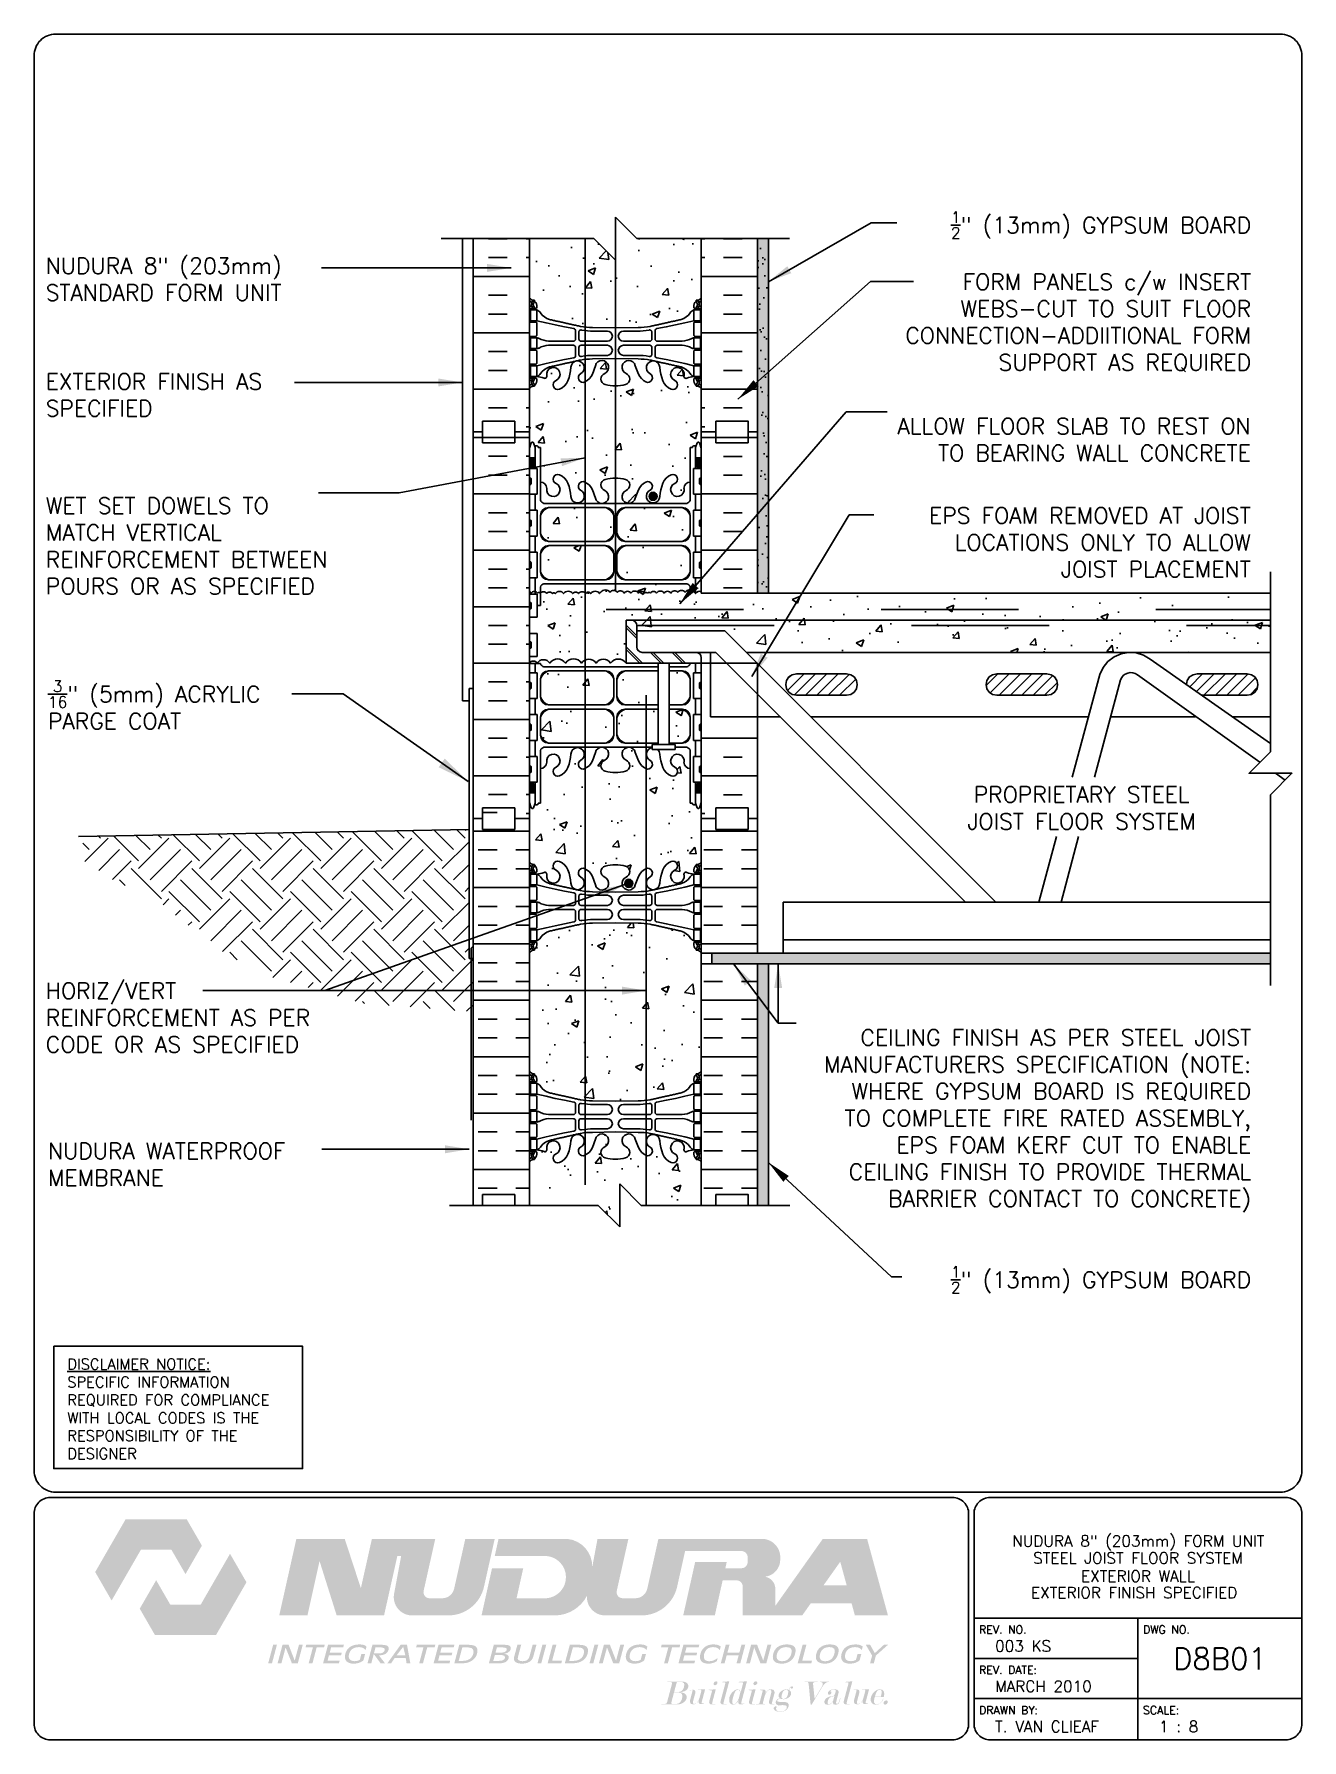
# Paper-space layout 'D8B01' of a CAD drawing. Header units: inches. Extents: x 0.42 to 7.8, y 0.49 to 10.41.
# The model-space entities are those that its viewports show. They can reach past a viewport. Long polylines and large blocks are cut down to what shows.
import ezdxf
from ezdxf.enums import TextEntityAlignment as Align

# ---------------------------------------------------------------- set-up
doc = ezdxf.new("R2010")
doc.units = ezdxf.units.IN
doc.header["$LTSCALE"] = 0.5
doc.header["$MEASUREMENT"] = 0
doc.linetypes.add('DASHED2', pattern=[0.375, 0.25, -0.125])
doc.linetypes.add('HIDDEN2', pattern=[0.1875, 0.125, -0.0625])
for name, color, linetype in [('HATCH', 12, 'Continuous'), ('Hidden2', 12, 'HIDDEN2'), ('line25', 2, 'Continuous'), ('LINE3', 3, 'Continuous'), ('LINE50', 5, 'Continuous'), ('LINE9', 9, 'Continuous'), ('LOGO', 7, 'Continuous'), ('TBK_LINE65', 3, 'Continuous'), ('TBK_TEXT', 4, 'Continuous'), ('TEXT', 4, 'Continuous'), ('Web_Edge', 9, 'Continuous')]:
    doc.layers.add(name, color=color, linetype=linetype)
doc.styles.add('DIM', font='romans.shx', dxfattribs={"width": 0.7})
doc.styles.add('ROMANS', font='romans.shx', dxfattribs={"height": 0.75})
doc.dimstyles.new('ext_12', dxfattribs={"dimscale": 12, "dimtxt": 0.075, "dimasz": 0.09375, "dimexe": 0.09375, "dimexo": 0.0625, "dimgap": 0.0625, "dimtad": 1, "dimdec": 1, "dimzin": 2, "dimdsep": 46, "dimlunit": 4, "dimtxsty": 'DIM', "dimcen": 0.09, "dimdle": 0.09375, "dimclrt": 4, "dimadec": 0, "dimazin": 0, "dimtfac": 1, "dimtdec": 1, "dimtmove": 2, "dimatfit": 3, "dimfxl": 1, "dimfrac": 2, "dimtolj": 1, "dimtzin": 0, "dimarcsym": 0})
doc.dimstyles.new('ext_8', dxfattribs={"dimscale": 8, "dimtxt": 0.09375, "dimasz": 0.09375, "dimexe": 0.09375, "dimexo": 0.0625, "dimgap": 0.0625, "dimtad": 1, "dimdec": 1, "dimzin": 3, "dimdsep": 46, "dimlunit": 4, "dimtxsty": 'DIM', "dimcen": 0.09, "dimdle": 0.09375, "dimclrt": 4, "dimadec": 0, "dimazin": 0, "dimtfac": 1, "dimtdec": 1, "dimtmove": 2, "dimatfit": 3, "dimfxl": 1, "dimfrac": 2, "dimtolj": 1, "dimtzin": 0, "dimarcsym": 0})
pattern_1 = [(50, (0, 0), (3.5863, -0.31376), [0.375, -4.125]), (355, (0, 0), (-0.693757, 3.76096), [0.3, -3.3]), (100.4514, (0.299, -0.026), (2.892544, 3.4472), [0.3187, -3.50571]), (46.1842, (0, 1), (5.336207, -0.827596), [0.5625, -6.1875]), (96.6356, (0.4447, 0.931), (4.67331, 4.87059), [0.47805, -5.25857]), (351.1842, (0, 1), (4.67331, 4.87059), [0.45, -4.95]), (21, (0.5, 0.75), (2.984535, -2.013094), [0.375, -4.125]), (326, (0.5, 0.75), (1.216577, 3.62575), [0.3, -3.3]), (71.4514, (0.7487, 0.5822), (4.201112, 1.612656), [0.3187, -3.50571]), (37.5, (0, 0), (0.0607993, 1.6644693), [0, -3.26, 0, -3.35, 0, -3.3125]), (7.5, (0, 0), (1.315348, 1.972059), [0, -1.91, 0, -3.185, 0, -1.2625]), (327.5, (-1.115, 0), (2.669112, -0.1127744), [0, -1.25, 0, -3.9, 0, -5.175]), (317.5, (-1.615, 0), (2.915931, 0.500525), [0, -1.625, 0, -2.59, 0, -3.675])]

psp = doc.layouts.new('D8B01')

# ---------------------------------------------------------------- texts
at = {"layer": 'TBK_TEXT', "color": 7, "style": 'ROMANS'}
for s, p in [('REV. NO.', (5.9215, 1.107)), ('DWG NO.', (6.876, 1.107)), ('REV. DATE:', (5.9215, 0.8726)), ('DRAWN BY:', (5.9215, 0.6382)), ('SCALE:', (6.876, 0.6382))]:
    psp.add_text(s, height=0.04688, dxfattribs=at).set_placement(p)
at = {"layer": 'TEXT', "insert": (0.6134, 2.7065), "char_height": 0.0625, "width": 1.41371, "attachment_point": 1, "style": 'ROMANS'}
psp.add_mtext('{\\Fromans.shx|c1;\\LDISCLAIMER NOTICE:\\l\\PSPECIFIC INFORMATION REQUIRED FOR COMPLIANCE WITH LOCAL CODES IS THE RESPONSIBILITY OF THE DESIGNER}', dxfattribs=at)

msp = doc.modelspace()

# ---------------------------------------------------------------- texts
at = {"layer": 'TEXT', "char_height": 0.75, "style": 'ROMANS'}
for s, insert, width, attachment_point in [('\\A1;{\\H0.7x;\\S1/2;}" (13mm) GYPSUM BOARD', (221.344, 252.686), 19.5775, 6), ('\\A1;NUDURA 8" (203mm) STANDARD FORM UNIT', (165.197, 250.166), 16.57727, 4), ('\\A1;FORM PANELS c/w INSERT WEBS-CUT TO SUIT FLOOR CONNECTION-ADDIITIONAL FORM SUPPORT AS REQUIRED', (221.344, 248.136), 19.5775, 6), ('\\A1;EXTERIOR FINISH AS SPECIFIED', (165.197, 244.783), 14.62371, 4), ('ALLOW FLOOR SLAB TO REST ON TO BEARING WALL CONCRETE', (221.326, 242.705), 18.08617, 6), ('\\A1;WET SET DOWELS TO MATCH VERTICAL REINFORCEMENT BETWEEN POURS OR AS SPECIFIED', (165.208, 237.751), 14.25833, 4), ('EPS FOAM REMOVED AT JOIST LOCATIONS ONLY TO ALLOW JOIST PLACEMENT', (221.326, 237.916), 18.08617, 6), ('\\A1;{\\H0.7x;\\S3/16;}" (5mm) ACRYLIC PARGE COAT', (165.305, 230.351), 14.0636, 4), ('PROPRIETARY STEEL \\PJOIST FLOOR SYSTEM', (213.45, 226.552), 19.5775, 2), ('HORIZ/VERT REINFORCEMENT AS PER CODE OR AS SPECIFIED', (165.205, 215.795), 15.30561, 4), ('CEILING FINISH AS PER STEEL JOIST MANUFACTURERS SPECIFICATION (NOTE: WHERE GYPSUM BOARD IS REQUIRED TO COMPLETE FIRE RATED ASSEMBLY, EPS FOAM KERF CUT TO ENABLE CEILING FINISH TO PROVIDE THERMAL BARRIER CONTACT TO CONCRETE)', (221.344, 210.992), 21.62157, 6), ('\\A1;NUDURA WATERPROOF MEMBRANE', (165.305, 208.963), 14.3929, 4), ('\\A1;{\\H0.7x;\\S1/2;}" (13mm) GYPSUM BOARD', (221.344, 203.594), 19.5775, 6)]:
    msp.add_mtext(s, dxfattribs=dict(at, insert=insert, width=width, attachment_point=attachment_point))

# ---------------------------------------------------------------- blocks, each defined once
blk = doc.blocks.new('TITLEBLOCK-Tag')
at = {"style": 'ROMANS'}
for tag, height, p in [('TITLE_LINE_1', 0.065, (0.927, -0.1328)), ('TITLE_LINE_2', 0.065, (0.9294, -0.2258)), ('CENTRE-LINE-3', 0.065, (0.927, -0.3246)), ('TITLE_LINE_4', 0.065, (0.927, -0.4299)), ('TITLE_LINE_5', 0.065, (0.927, -0.526)), ('DWG', 0.125, (1.4043, -0.9102))]:
    blk.add_attdef(tag, text='', height=height, dxfattribs=at).set_placement(p, align=Align.MIDDLE_CENTER)
for tag, p in [('LATEST_REVISION', (0.0954, -0.8366)), ('REVISION_DATE', (0.0954, -1.071)), ('DRAWN_BY', (0.0954, -1.3053)), ('SCALE', (1.0499, -1.3053))]:
    blk.add_attdef(tag, text='', height=0.065, dxfattribs=at).set_placement(p, align=Align.MIDDLE_LEFT)

# ---------------------------------------------------------------- hatches: boundary and pattern name
at = {"layer": 'HATCH'}
h = msp.add_hatch(dxfattribs=at)
h.set_pattern_fill('AR-CONC', color=256, scale=0.5)
h.set_pattern_definition(pattern_1)
h.paths.add_polyline_path([(192.233, 234.298), (192.483, 234.298), (222.248, 234.298), (222.248, 235.548), (195.733, 235.548), (195.733, 235.632, 0.356777), (195.444, 235.501, 0.77579), (195.4, 235.597, 0.520567), (194.982, 235.597, 0.520567), (194.642, 235.597, 0.520567), (194.318, 235.558, 0.520567), (194.003, 235.558, 0.520567), (193.655, 235.558, 0.520567), (193.363, 235.558, 0.542707), (193.231, 235.548, 0.542707), (193.1, 235.558, 0.520567), (192.808, 235.558, 0.520567), (192.46, 235.558, 0.520567), (192.144, 235.558, 0.520567), (191.82, 235.597, 0.520567), (191.481, 235.597, 0.520567), (191.062, 235.597, 0.77579), (191.019, 235.501, 0.570299), (190.588, 235.534, 0.520567), (190.344, 235.534, 0.520567), (190.02, 235.534, 0.520567), (189.751, 235.534, 0.520567), (189.325, 235.534, 0.520567), (188.938, 235.534, 0.520567), (188.796, 235.534, 0.520567), (188.535, 235.542, 0.465708), (188.243, 235.557), (188.243, 234.972), (188.098, 234.972), (188.098, 234.432), (187.733, 234.432), (187.733, 233.682), (188.098, 233.682), (188.098, 232.602), (187.733, 232.602), (187.733, 232.294, -0.531885), (188.089, 232.3, -0.520567), (188.678, 232.3, -0.520567), (189.412, 232.3, -0.520567), (190.158, 232.3, -0.520567), (190.838, 232.3, -0.520567), (191.511, 232.3, -0.520546), (192.233, 232.3)])
h.paths.add_polyline_path([(195.223, 227.387, -0.380392), (194.93, 227.682, 2.087231), (194.496, 227.458, -1), (194.332, 227.049, -0.227838), (193.928, 227.473, -0.06598), (193.803, 228.082, 0.180224), (193.707, 228.279), (193.454, 228.279), (193.454, 228.362, 0.717886), (193.332, 227.781, -1.059167), (193.126, 227.399, -0.16372), (192.804, 227.753), (192.662, 228.14, 1.612474), (192.23, 227.78, -0.734872), (192.207, 227.269, -0.068475), (191.733, 227.207, -0.068475), (191.259, 227.269, -0.734872), (191.235, 227.78, 1.612474), (190.804, 228.14), (190.661, 227.753, -0.16372), (190.339, 227.399, -1.059167), (190.133, 227.781, 1.629604), (189.662, 228.082, -0.06598), (189.538, 227.473, -0.227838), (189.133, 227.049, -1), (188.97, 227.458, 2.087231), (188.536, 227.682, -0.380397), (188.243, 227.387), (188.243, 225.786), (188.143, 225.786), (188.143, 225.756, -0.414214), (188.093, 225.706), (187.967, 225.706), (187.924, 225.574, -0.725737), (187.818, 225.556), (187.733, 225.816), (187.733, 225.057), (187.733, 223.023, 0.088416), (187.879, 222.925), (187.969, 222.925), (187.969, 222.884, -0.249069), (188.079, 222.676), (188.079, 222.609, -0.414214), (188.016, 222.546), (188.074, 222.476, 0.085348), (188.403, 222.552, -0.669601), (188.536, 222.432, 2.087231), (188.97, 222.657, -1), (189.133, 223.065, -0.227838), (189.538, 222.641, -0.06598), (189.662, 222.032, 1.629604), (190.133, 222.333, -1.059167), (190.339, 222.715, -0.16372), (190.661, 222.361), (190.804, 221.974, 1.612474), (191.235, 222.334, -0.734872), (191.259, 222.845, -0.068475), (191.733, 222.907, -0.068475), (192.207, 222.845, -0.734872), (192.23, 222.334, 1.612474), (192.662, 221.974), (192.804, 222.361, -0.16372), (193.126, 222.715, -1.059167), (193.332, 222.333, 1.629604), (193.803, 222.032, -0.06598), (193.928, 222.641, -0.227838), (194.332, 223.065, -1), (194.496, 222.657, 2.087231), (194.93, 222.432, -0.669601), (195.062, 222.552, 0.085348), (195.392, 222.476), (195.449, 222.546, -0.414214), (195.387, 222.609), (195.387, 222.676, -0.249069), (195.497, 222.884), (195.497, 222.925), (195.587, 222.925, 0.088416), (195.733, 223.023), (195.733, 225.057), (195.733, 225.816), (195.654, 225.574, -0.725737), (195.548, 225.556), (195.499, 225.706), (195.373, 225.706, -0.414214), (195.323, 225.756), (195.323, 225.786), (195.223, 225.786)])
h.paths.add_polyline_path([(191.936, 208.057), (192.936, 207.057), (195.733, 207.057), (195.733, 209.091, 0.088416), (195.587, 209.189), (195.497, 209.189), (195.497, 209.23, -0.249069), (195.387, 209.438), (195.387, 209.505, -0.414214), (195.449, 209.568), (195.392, 209.638, 0.085348), (195.062, 209.562, -0.669601), (194.93, 209.682, 2.087231), (194.496, 209.458, -1), (194.332, 209.049, -0.227838), (193.928, 209.473, -0.06598), (193.803, 210.082, 1.629604), (193.332, 209.781, -1.059167), (193.126, 209.399, -0.16372), (192.804, 209.753), (192.662, 210.14, 1.612474), (192.23, 209.78, -0.734872), (192.207, 209.269, -0.068475), (191.733, 209.207, -0.068475), (191.259, 209.269, -0.734872), (191.235, 209.78, 1.612474), (190.804, 210.14), (190.661, 209.753, -0.16372), (190.339, 209.399, -1.059167), (190.133, 209.781, 1.629604), (189.662, 210.082, -0.06598), (189.538, 209.473, -0.227838), (189.133, 209.049, -1), (188.97, 209.458, 2.087231), (188.536, 209.682, -0.669601), (188.403, 209.562, 0.085348), (188.074, 209.638), (188.016, 209.568, -0.414214), (188.079, 209.505), (188.079, 209.438, -0.249069), (187.969, 209.23), (187.969, 209.189), (187.879, 209.189, 0.088416), (187.733, 209.091), (187.733, 207.057), (190.936, 207.057), (191.936, 206.057)])
edge = h.paths.add_edge_path()
edge.add_arc((195.387, 218.469), 0.5, 46.21089, 66.42182)
edge.add_line((195.587, 218.928), (195.497, 218.928))
edge.add_line((195.497, 218.928), (195.497, 218.969))
edge.add_arc((195.637, 219.176), 0.25, 180, 235.9442, ccw=False)
edge.add_line((195.387, 219.176), (195.387, 219.244))
edge.add_arc((195.449, 219.244), 0.0625, 90, 180, ccw=False)
edge.add_line((195.449, 219.306), (195.392, 219.376))
edge.add_arc((195.514, 219.719), 0.364, 212.04242, 250.33874, ccw=False)
edge.add_arc((194.591, 219.108), 0.743, 34.22802, 73.81071)
edge.add_spline(control_points=[(194.798, 219.822), (193.361, 220.142)], knot_values=[0, 0, 1, 1], degree=1, periodic=0)
edge.add_arc((192.805, 217.211), 2.984, 79.25462, 90.09947)
edge.add_line((192.799, 220.195), (191.733, 220.21))
edge.add_line((191.733, 220.21), (190.666, 220.195))
edge.add_arc((190.661, 217.211), 2.984, 89.90053, 100.74538)
edge.add_spline(control_points=[(190.105, 220.142), (188.667, 219.822)], knot_values=[0, 0, 1, 1], degree=1, periodic=0)
edge.add_arc((188.874, 219.108), 0.743, 106.18929, 145.77198)
edge.add_arc((187.951, 219.719), 0.364, 289.66126, 327.95758, ccw=False)
edge.add_line((188.074, 219.376), (188.016, 219.306))
edge.add_arc((188.016, 219.244), 0.0625, 0, 90, ccw=False)
edge.add_line((188.079, 219.244), (188.079, 219.176))
edge.add_arc((187.829, 219.176), 0.25, 304.0558, 360, ccw=False)
edge.add_line((187.969, 218.969), (187.969, 218.928))
edge.add_line((187.969, 218.928), (187.879, 218.928))
edge.add_arc((188.079, 218.469), 0.5, 113.57818, 133.78911)
edge.add_line((187.733, 218.83), (187.733, 213.284))
edge.add_arc((188.079, 213.645), 0.5, 226.21089, 246.42182)
edge.add_line((187.879, 213.186), (187.969, 213.186))
edge.add_line((187.969, 213.186), (187.969, 213.145))
edge.add_arc((187.829, 212.938), 0.25, 0, 55.9442, ccw=False)
edge.add_line((188.079, 212.938), (188.079, 212.87))
edge.add_arc((188.016, 212.87), 0.0625, -90, 0, ccw=False)
edge.add_line((188.016, 212.808), (188.074, 212.738))
edge.add_arc((187.951, 212.395), 0.364, 32.04242, 70.33874, ccw=False)
edge.add_arc((188.874, 213.006), 0.743, 214.22802, 253.81071)
edge.add_spline(control_points=[(188.667, 212.292), (190.105, 211.972)], knot_values=[0, 0, 1, 1], degree=1, periodic=0)
edge.add_arc((190.661, 214.903), 2.984, 259.25462, 270.09947)
edge.add_line((190.666, 211.919), (191.733, 211.904))
edge.add_line((191.733, 211.904), (192.799, 211.919))
edge.add_arc((192.805, 214.903), 2.984, 269.90053, 280.74538)
edge.add_spline(control_points=[(193.361, 211.972), (194.798, 212.292)], knot_values=[0, 0, 1, 1], degree=1, periodic=0)
edge.add_arc((194.591, 213.006), 0.743, 286.18929, 325.77198)
edge.add_arc((195.514, 212.395), 0.364, 109.66126, 147.95758, ccw=False)
edge.add_line((195.392, 212.738), (195.449, 212.808))
edge.add_arc((195.449, 212.87), 0.0625, 180, 270, ccw=False)
edge.add_line((195.387, 212.87), (195.387, 212.938))
edge.add_arc((195.637, 212.938), 0.25, 124.0558, 180, ccw=False)
edge.add_line((195.497, 213.145), (195.497, 213.186))
edge.add_line((195.497, 213.186), (195.587, 213.186))
edge.add_arc((195.387, 213.645), 0.5, 293.57818, 313.78911)
edge.add_line((195.733, 213.284), (195.733, 218.83))
h.paths.add_polyline_path([(195.733, 245.091, 0.088416), (195.587, 245.189), (195.497, 245.189), (195.497, 245.23, -0.249069), (195.387, 245.438), (195.387, 245.505, -0.414214), (195.449, 245.568), (195.392, 245.638, 0.085348), (195.062, 245.562, -0.669601), (194.93, 245.682, 2.087231), (194.496, 245.458, -1), (194.332, 245.049, -0.227838), (193.928, 245.473, -0.06598), (193.803, 246.082, 1.629604), (193.332, 245.781, -1.059167), (193.126, 245.399, -0.16372), (192.804, 245.753), (192.662, 246.14, 1.612474), (192.23, 245.78, -0.734872), (192.207, 245.269, -0.068475), (191.733, 245.207, -0.068475), (191.259, 245.269, -0.734872), (191.235, 245.78, 1.612474), (190.804, 246.14), (190.661, 245.753, -0.16372), (190.339, 245.399, -1.059167), (190.133, 245.781, 1.629604), (189.662, 246.082, -0.06598), (189.538, 245.473, -0.227838), (189.133, 245.049, -1), (188.97, 245.458, 2.087231), (188.536, 245.682, -0.669601), (188.403, 245.562, 0.085348), (188.074, 245.638), (188.016, 245.568, -0.414214), (188.079, 245.505), (188.079, 245.438, -0.249069), (187.969, 245.23), (187.969, 245.189), (187.879, 245.189, 0.088416), (187.733, 245.091), (187.733, 243.057), (187.733, 242.298), (187.812, 242.54, -0.725737), (187.918, 242.558), (187.967, 242.408), (188.093, 242.408, -0.414214), (188.143, 242.358), (188.143, 242.328), (188.243, 242.328), (188.243, 240.727, -0.380397), (188.536, 240.432, 2.087231), (188.97, 240.657, -1), (189.133, 241.065, -0.227838), (189.538, 240.641, -0.06598), (189.662, 240.032, 1.629604), (190.133, 240.333, -1.059167), (190.339, 240.715, -0.16372), (190.661, 240.361), (190.804, 239.974, 1.612474), (191.235, 240.334, -0.734872), (191.259, 240.845, -0.068475), (191.733, 240.907, -0.068475), (192.207, 240.845, -0.734872), (192.23, 240.334, 1.612474), (192.662, 239.974), (192.804, 240.361, -0.16372), (193.126, 240.715, -1.059167), (193.332, 240.333, 1.629604), (193.803, 240.032, -0.06598), (193.928, 240.641, -0.227838), (194.332, 241.065, -1), (194.496, 240.657, 2.087231), (194.93, 240.432, -0.380392), (195.223, 240.727), (195.223, 242.328), (195.323, 242.328), (195.323, 242.358, -0.414214), (195.373, 242.408), (195.499, 242.408), (195.542, 242.54, -0.725737), (195.648, 242.558), (195.733, 242.298), (195.733, 243.057)])
edge = h.paths.add_edge_path()
edge.add_line((195.733, 252.057), (192.733, 252.057))
edge.add_line((192.733, 252.057), (191.733, 253.057))
edge.add_line((191.733, 253.057), (191.733, 251.057))
edge.add_line((191.733, 251.057), (190.733, 252.057))
edge.add_line((190.733, 252.057), (187.733, 252.057))
edge.add_line((187.733, 252.057), (187.733, 249.284))
edge.add_arc((188.079, 249.645), 0.5, 226.21089, 246.42182)
edge.add_line((187.879, 249.186), (187.969, 249.186))
edge.add_line((187.969, 249.186), (187.969, 249.145))
edge.add_arc((187.829, 248.938), 0.25, 0, 55.9442, ccw=False)
edge.add_line((188.079, 248.938), (188.079, 248.87))
edge.add_arc((188.016, 248.87), 0.0625, -90, 0, ccw=False)
edge.add_line((188.016, 248.808), (188.074, 248.738))
edge.add_arc((187.951, 248.395), 0.364, 32.04242, 70.33874, ccw=False)
edge.add_arc((188.874, 249.006), 0.743, 214.22802, 253.81071)
edge.add_spline(control_points=[(188.667, 248.292), (190.105, 247.972)], knot_values=[0, 0, 1, 1], degree=1, periodic=0)
edge.add_arc((190.661, 250.903), 2.984, 259.25462, 270.09947)
edge.add_line((190.666, 247.919), (191.733, 247.904))
edge.add_line((191.733, 247.904), (192.799, 247.919))
edge.add_arc((192.805, 250.903), 2.984, 269.90053, 280.74538)
edge.add_spline(control_points=[(193.361, 247.972), (194.798, 248.292)], knot_values=[0, 0, 1, 1], degree=1, periodic=0)
edge.add_arc((194.591, 249.006), 0.743, 286.18929, 325.77198)
edge.add_arc((195.514, 248.395), 0.364, 109.66126, 147.95758, ccw=False)
edge.add_line((195.392, 248.738), (195.449, 248.808))
edge.add_arc((195.449, 248.87), 0.0625, 180, 270, ccw=False)
edge.add_line((195.387, 248.87), (195.387, 248.938))
edge.add_arc((195.637, 248.938), 0.25, 124.0558, 180, ccw=False)
edge.add_line((195.497, 249.145), (195.497, 249.186))
edge.add_line((195.497, 249.186), (195.587, 249.186))
edge.add_arc((195.387, 249.645), 0.5, 293.57818, 313.78911)
edge.add_line((195.733, 249.284), (195.733, 252.057))
h.paths.add_polyline_path([(191.656, 229.784, 0.225652), (191.281, 230.159), (188.618, 230.159, 0.225652), (188.243, 229.784), (188.243, 228.943, 0.225652), (188.618, 228.568), (191.281, 228.568, 0.225652), (191.656, 228.943)])
h.paths.add_polyline_path([(191.656, 231.565, 0.225652), (191.281, 231.94), (188.618, 231.94, 0.225652), (188.243, 231.565), (188.243, 230.724, 0.225652), (188.618, 230.349), (191.281, 230.349, 0.225652), (191.656, 230.724)])
h.paths.add_polyline_path([(193.733, 231.94), (192.184, 231.94, 0.225652), (191.809, 231.565), (191.809, 230.724, 0.225652), (192.184, 230.349), (193.733, 230.349)])
h.paths.add_polyline_path([(193.733, 230.159), (192.184, 230.159, 0.225652), (191.809, 229.784), (191.809, 228.943, 0.225652), (192.184, 228.568), (193.733, 228.568)])
h.paths.add_polyline_path([(195.223, 231.565, 0.225652), (194.848, 231.94), (194.233, 231.94), (194.233, 230.349), (194.848, 230.349, 0.225652), (195.223, 230.724)])
h.paths.add_polyline_path([(195.223, 229.784, 0.225652), (194.848, 230.159), (194.233, 230.159), (194.233, 228.568), (194.848, 228.568, 0.225652), (195.223, 228.943)])
h.paths.add_polyline_path([(191.656, 237.39, 0.225652), (191.281, 237.765), (188.618, 237.765, 0.225652), (188.243, 237.39), (188.243, 236.549, 0.225652), (188.618, 236.174), (191.281, 236.174, 0.225652), (191.656, 236.549)])
h.paths.add_polyline_path([(195.223, 237.39, 0.225652), (194.848, 237.765), (192.184, 237.765, 0.225652), (191.809, 237.39), (191.809, 236.549, 0.225652), (192.184, 236.174), (194.848, 236.174, 0.225652), (195.223, 236.549)])
h.paths.add_polyline_path([(195.223, 239.171, 0.225652), (194.848, 239.546), (192.184, 239.546, 0.225652), (191.809, 239.171), (191.809, 238.33, 0.225652), (192.184, 237.955), (194.848, 237.955, 0.225652), (195.223, 238.33)])
h.paths.add_polyline_path([(191.656, 239.171, 0.225652), (191.281, 239.546), (188.618, 239.546, 0.225652), (188.243, 239.171), (188.243, 238.33, 0.225652), (188.618, 237.955), (191.281, 237.955, 0.225652), (191.656, 238.33)])
h.paths.add_polyline_path([(195.223, 235.838, 0.268138), (195.062, 235.986), (188.404, 235.986, 0.268156), (188.243, 235.838), (188.243, 235.557, -0.465708), (188.535, 235.542, -0.520567), (188.796, 235.534, -0.520567), (188.938, 235.534, -0.520567), (189.325, 235.534, -0.520567), (189.751, 235.534, -0.520567), (190.02, 235.534, -0.520567), (190.344, 235.534, -0.520567), (190.588, 235.534, -0.520567), (190.999, 235.534, -0.520567), (191.062, 235.597, -0.520567), (191.481, 235.597, -0.520567), (191.82, 235.597, -0.520567), (192.144, 235.558, -0.520567), (192.46, 235.558, -0.520567), (192.808, 235.558, -0.520567), (193.1, 235.558, -0.542707), (193.231, 235.548, -0.542707), (193.363, 235.558, -0.520567), (193.655, 235.558, -0.520567), (194.003, 235.558, -0.520567), (194.318, 235.558, -0.520567), (194.642, 235.597, -0.520567), (194.982, 235.597, -0.277855), (195.223, 235.704)])
h.paths.add_polyline_path([(222.248, 234.048), (192.733, 234.048), (192.733, 233.798), (196.834, 233.798), (197.834, 232.798), (222.248, 232.798)], flags=17)
h = msp.add_hatch(dxfattribs=at)
h.set_pattern_fill('AR-SAND', color=256, scale=0.25, style=0)
h.set_pattern_definition([(37.5, (198.7544, 241.9739), (-0.0157483, 0.481706), [0, -0.38, 0, -0.425, 0, -0.40625]), (7.5, (198.7544, 241.9739), (0.442444, 0.705537), [0, -0.205, 0, -0.3425, 0, -0.13125]), (327.5, (198.4469, 241.9739), (0.7785355, 0.0014148), [0, -0.125, 0, -0.45, 0, -0.5875]), (317.5, (198.4469, 241.9739), (0.751532, 0.219419), [0, -0.0625, 0, -0.295, 0, -0.3375])])
h.paths.add_polyline_path([(198.858, 252.057), (198.358, 252.057), (198.358, 243.057), (198.358, 235.548), (198.858, 235.548)])
h.paths.add_polyline_path([(198.858, 218.298), (198.358, 218.298), (198.358, 207.057), (198.858, 207.057)])
h.paths.add_polyline_path([(222.248, 218.298), (222.248, 218.798), (196.233, 218.798), (196.233, 218.298)])
h = msp.add_hatch(dxfattribs=at)
h.set_pattern_fill('AR-SAND', color=256, scale=0.5, style=0)
h.set_pattern_definition([(37.5, (79.2483, 37.8244), (-0.0314967, 0.963412), [0, -0.76, 0, -0.85, 0, -0.8125]), (7.5, (79.2483, 37.8244), (0.8848884, 1.411073), [0, -0.41, 0, -0.685, 0, -0.2625]), (327.5, (78.6333, 37.8244), (1.557071, 0.0028295), [0, -0.25, 0, -0.9, 0, -1.175]), (317.5, (78.6333, 37.8244), (1.503063, 0.438838), [0, -0.125, 0, -0.59, 0, -0.675])])
h.paths.add_polyline_path([(198.858, 237.845), (198.358, 237.597), (198.358, 235.548), (198.858, 235.548)])
h.paths.add_polyline_path([(198.858, 242.694), (198.358, 242.447), (198.358, 237.597), (198.858, 237.845)])
h.paths.add_polyline_path([(198.858, 244.359), (198.358, 244.359), (198.358, 243.057), (198.358, 242.447), (198.858, 242.694)])
h.paths.add_polyline_path([(198.858, 252.057), (198.358, 252.057), (198.358, 244.359), (198.858, 244.359)])
h = msp.add_hatch(dxfattribs=at)
h.set_pattern_fill('INSUL', color=256, scale=7, style=0)
h.set_pattern_definition([(0, (-2738.4288, -171.9525), (0, 2.625), []), (0, (-2738.4288, -171.0775), (0, 2.625), [0.875, -0.875]), (0, (-2738.4288, -170.2025), (0, 2.625), [0.875, -0.875])])
h.paths.add_polyline_path([(185.108, 225.057), (185.545, 225.057), (185.545, 225.557), (187.045, 225.557), (187.045, 225.057), (187.733, 225.057), (187.733, 243.057), (187.045, 243.057), (187.045, 243.557), (185.545, 243.557), (185.545, 243.057), (185.108, 243.057)])
h = msp.add_hatch(dxfattribs=at)
h.set_pattern_fill('AR-CONC', color=256, scale=0.5)
h.set_pattern_definition(pattern_1)
h.paths.add_polyline_path([(222.248, 234.298), (192.483, 234.298, -0.414214), (192.733, 234.048), (222.248, 234.048)])
h = msp.add_hatch(dxfattribs=at)
h.set_pattern_fill('ANSI31', color=256, scale=3, style=0)
h.set_pattern_definition([(45, (210.37957, 231.04414), (-0.265165, 0.265165), [])])
h.paths.add_polyline_path([(211.833, 231.797), (209.501, 231.797, 1), (209.501, 230.798), (211.833, 230.798, 1)])
h.paths.add_polyline_path([(221.164, 231.797), (218.832, 231.797, 0.413962), (218.333, 231.298), (219.047, 230.798), (221.164, 230.798, 1)])
h.paths.add_polyline_path([(202.502, 231.797), (200.17, 231.797, 1), (200.17, 230.798), (202.502, 230.798, 1)])
h = msp.add_hatch(dxfattribs=at)
h.set_pattern_fill('INSUL', color=256, scale=7, style=0)
h.set_pattern_definition([(0, (197.5985, 221.849), (0, 2.625), []), (0, (197.5985, 222.724), (0, 2.625), [0.875, -0.875]), (0, (197.5985, 223.599), (0, 2.625), [0.875, -0.875])])
h.paths.add_polyline_path([(198.358, 225.057), (197.92, 225.057), (197.92, 224.557), (196.42, 224.557), (196.42, 225.057), (195.733, 225.057), (195.733, 218.798), (198.358, 218.798)])
h.paths.add_polyline_path([(198.358, 218.298), (195.733, 218.298), (195.733, 207.057), (198.358, 207.057)])
h.paths.add_polyline_path([(185.108, 207.057), (185.545, 207.057), (185.545, 207.557), (187.045, 207.557), (187.045, 207.057), (187.733, 207.057), (187.733, 225.057), (187.045, 225.057), (187.045, 225.557), (185.545, 225.557), (185.545, 225.057), (185.108, 225.057)])
h = msp.add_hatch(dxfattribs=at)
h.set_pattern_fill('EARTH', color=256, scale=8, angle=45, style=0)
h.set_pattern_definition([(45, (77.2483, 37.8244), (2e-16, 2.828427), [2, -2]), (45, (76.718, 38.3547), (2e-16, 2.828427), [2, -2]), (45, (76.1877, 38.885), (2e-16, 2.828427), [2, -2]), (135, (76.1877, 39.2386), (-2.828427, 4e-16), [2, -2]), (135, (76.718, 39.769), (-2.828427, 4e-16), [2, -2]), (135, (77.2483, 40.2993), (-2.828427, 4e-16), [2, -2])])
h.paths.add_polyline_path([(184.92, 224.548), (166.924, 224.233), (166.924, 223.124), (168.357, 222.198), (170.405, 221.264), (173.121, 219.04), (175.48, 217.75), (179.977, 216.46), (185.108, 216.069), (185.108, 218.548), (184.92, 218.548)])
at = {"layer": 'LINE3'}
for points in [[(193.304, 240.063, 1), (193.679, 240.063, 1)], [(192.169, 222.047, 1), (192.544, 222.047, 1)]]:
    msp.add_hatch(color=256, dxfattribs=at).paths.add_polyline_path(points)

# ---------------------------------------------------------------- linework, layer by layer
at = {"layer": 'HATCH'}
for p, q in [((185.821, 252.048), (186.696, 252.048)), ((187.571, 252.048), (187.733, 252.048)), ((195.894, 252.048), (195.733, 252.048)), ((197.644, 252.048), (196.769, 252.048)), ((185.821, 251.173), (186.696, 251.173)), ((187.571, 251.173), (187.733, 251.173)), ((195.894, 251.173), (195.733, 251.173)), ((197.644, 251.173), (196.769, 251.173)), ((185.108, 250.298), (187.733, 250.298)), ((191.738, 250.524), (191.738, 250.524)), ((198.358, 250.298), (195.733, 250.298)), ((185.821, 249.423), (186.696, 249.423)), ((197.644, 249.423), (196.769, 249.423)), ((185.821, 248.548), (186.696, 248.548)), ((197.644, 248.548), (196.769, 248.548)), ((185.108, 247.673), (187.733, 247.673)), ((198.358, 247.673), (195.733, 247.673)), ((185.821, 246.798), (186.696, 246.798)), ((197.644, 246.798), (196.769, 246.798)), ((185.821, 245.923), (186.696, 245.923)), ((197.644, 245.923), (196.769, 245.923)), ((185.108, 245.048), (187.733, 245.048)), ((198.358, 245.048), (195.733, 245.048)), ((185.821, 244.173), (186.696, 244.173)), ((187.571, 244.173), (187.733, 244.173)), ((195.894, 244.173), (195.733, 244.173)), ((197.644, 244.173), (196.769, 244.173)), ((187.571, 243.298), (187.733, 243.298)), ((195.894, 243.298), (195.733, 243.298)), ((198.358, 242.798), (195.733, 242.798)), ((197.644, 241.923), (196.769, 241.923)), ((197.644, 241.048), (196.769, 241.048)), ((198.358, 240.173), (195.733, 240.173)), ((197.644, 239.298), (196.769, 239.298)), ((197.644, 238.423), (196.769, 238.423)), ((198.358, 237.548), (195.733, 237.548)), ((197.644, 236.673), (196.769, 236.673)), ((197.644, 235.798), (196.769, 235.798)), ((192.233, 234.062), (192.733, 233.562)), ((192.233, 233.937), (192.733, 233.437)), ((192.233, 233.062), (192.997, 232.298)), ((192.233, 232.937), (192.872, 232.298)), ((193.372, 232.798), (193.872, 232.298)), ((193.497, 232.798), (193.997, 232.298)), ((194.372, 232.798), (194.872, 232.298)), ((194.497, 232.798), (194.997, 232.298)), ((197.644, 228.798), (196.769, 228.798)), ((197.644, 227.923), (196.769, 227.923)), ((198.358, 227.048), (195.733, 227.048)), ((197.644, 226.173), (196.769, 226.173)), ((195.894, 225.298), (195.733, 225.298))]:
    msp.add_line(p, q, dxfattribs=at)
for points in [[(187.733, 235.625, -0.12304), (187.81, 235.558, -0.520567), (188.103, 235.558, -0.542707), (188.234, 235.548)], [(188.234, 235.548, -0.486686), (188.535, 235.542, -0.520567), (188.796, 235.534, -0.520567), (188.938, 235.534, -0.520567), (189.325, 235.534, -0.520567), (189.751, 235.534, -0.520567), (190.02, 235.534, -0.520567), (190.344, 235.534, -0.520567), (190.588, 235.534, -0.520567), (190.999, 235.534, -0.520567), (191.062, 235.597, -0.520567), (191.481, 235.597, -0.520567), (191.82, 235.597, -0.520567), (192.144, 235.558, -0.520567), (192.46, 235.558, -0.520567), (192.808, 235.558, -0.520567), (193.1, 235.558, -0.542707), (193.231, 235.548)], [(195.733, 235.632, 0.314132), (195.464, 235.534, 0.520567), (195.4, 235.597, 0.520567), (194.982, 235.597, 0.520567), (194.642, 235.597, 0.520567), (194.318, 235.558, 0.520567), (194.003, 235.558, 0.520567), (193.655, 235.558, 0.520567), (193.363, 235.558, 0.542707), (193.231, 235.548)], [(192.233, 232.3, 0.520567), (191.511, 232.3, 0.520567), (190.838, 232.3, 0.520567), (190.158, 232.3, 0.520567), (189.412, 232.3, 0.520567), (188.678, 232.3, 0.520567), (188.089, 232.3, 0.520567), (187.737, 232.3)]]:
    msp.add_lwpolyline(points, format="xyb", dxfattribs=at)
at = {"layer": 'Hidden2', "linetype": 'HIDDEN2'}
for p, q in [((191.308, 234.798), (222.248, 234.798)), ((192.733, 234.048), (222.248, 234.048))]:
    msp.add_line(p, q, dxfattribs=at)
at = {"layer": 'Hidden2'}
for p, q in [((195.733, 228.798), (195.733, 232.298)), ((195.733, 232.298), (198.358, 232.298)), ((198.358, 232.298), (198.358, 228.798))]:
    msp.add_line(p, q, dxfattribs=at)
at = {"layer": 'line25'}
for p, q in [((187.733, 252.057), (187.733, 243.057)), ((195.733, 243.057), (195.733, 252.057)), ((187.733, 243.057), (187.733, 225.057)), ((195.733, 235.548), (195.733, 243.057)), ((187.733, 241.362), (188.098, 241.362)), ((188.098, 240.162), (188.098, 241.362)), ((195.733, 241.362), (195.368, 241.362)), ((195.368, 240.162), (195.368, 241.362)), ((187.733, 240.162), (188.098, 240.162)), ((195.733, 240.162), (195.368, 240.162)), ((187.733, 239.412), (188.098, 239.412)), ((188.098, 238.212), (188.098, 239.412)), ((195.733, 239.412), (195.368, 239.412)), ((195.368, 238.212), (195.368, 239.412)), ((187.733, 238.212), (188.098, 238.212)), ((195.733, 238.212), (195.368, 238.212)), ((187.733, 237.462), (188.098, 237.462)), ((188.098, 236.262), (188.098, 237.462)), ((195.733, 237.462), (195.368, 237.462)), ((195.368, 236.262), (195.368, 237.462)), ((187.733, 236.262), (188.098, 236.262)), ((195.733, 236.262), (195.368, 236.262)), ((187.733, 235.512), (188.098, 235.512)), ((187.733, 235.512), (188.098, 235.512)), ((188.098, 235.512), (188.098, 234.432)), ((187.733, 234.432), (188.098, 234.432)), ((192.233, 234.298), (192.233, 232.298)), ((192.233, 234.298), (192.483, 234.298)), ((187.733, 233.682), (188.098, 233.682)), ((188.098, 232.602), (188.098, 233.682)), ((192.733, 234.048), (192.733, 233.048)), ((192.983, 232.798), (195.483, 232.798)), ((187.733, 232.602), (188.098, 232.602)), ((192.233, 232.298), (195.733, 232.298)), ((193.733, 228.505), (193.733, 232.298)), ((194.233, 228.505), (194.233, 232.298)), ((195.733, 232.298), (195.733, 232.548)), ((187.733, 231.852), (188.098, 231.852)), ((188.098, 231.852), (188.098, 230.652)), ((195.733, 231.852), (195.368, 231.852)), ((195.368, 231.852), (195.368, 230.652)), ((187.733, 230.652), (188.098, 230.652)), ((195.733, 230.652), (195.368, 230.652)), ((187.733, 229.902), (188.098, 229.902)), ((188.098, 229.902), (188.098, 228.702)), ((195.733, 229.902), (195.368, 229.902)), ((195.368, 229.902), (195.368, 228.702)), ((187.733, 228.702), (188.098, 228.702)), ((195.733, 228.702), (195.368, 228.702)), ((195.733, 225.057), (195.733, 228.798)), ((198.358, 228.798), (195.733, 228.798)), ((187.733, 227.952), (188.098, 227.952)), ((188.098, 227.952), (188.098, 226.752)), ((195.733, 227.952), (195.368, 227.952)), ((195.368, 227.952), (195.368, 226.752)), ((187.733, 226.752), (188.098, 226.752)), ((195.733, 226.752), (195.368, 226.752)), ((187.733, 225.057), (187.733, 207.057)), ((195.733, 207.057), (195.733, 225.057))]:
    msp.add_line(p, q, dxfattribs=at)
for points in [[(193.983, 228.505), (193.454, 228.505), (193.454, 228.279), (193.983, 228.279)], [(193.983, 228.505), (194.511, 228.505), (194.511, 228.279), (194.252, 228.279)], [(194.252, 228.279), (193.983, 228.279)]]:
    msp.add_lwpolyline(points, dxfattribs=at)
for centre, start, end in [((192.483, 234.048), 0, 90), ((192.983, 233.048), 180, 270), ((195.483, 232.548), 0, 90)]:
    msp.add_arc(centre, 0.25, start, end, dxfattribs=at)
at = {"layer": 'LINE3'}
for p, q in [((191.744, 253.045), (191.744, 235.663)), ((190.319, 252.057), (190.319, 208.013)), ((193.167, 230.798), (193.167, 207.057))]:
    msp.add_line(p, q, dxfattribs=at)
for centre in [(193.491, 240.063), (192.357, 222.047)]:
    msp.add_circle(centre, 0.188, dxfattribs=at)
at = {"layer": 'LINE50'}
for p, q in [((185.108, 243.057), (185.108, 252.057)), ((198.358, 243.057), (198.358, 252.057)), ((185.108, 225.057), (185.108, 243.057)), ((198.358, 235.548), (198.358, 243.057)), ((198.358, 225.057), (198.358, 228.798)), ((185.108, 207.057), (185.108, 225.057)), ((198.358, 218.798), (198.358, 225.057)), ((166.725, 224.23), (184.92, 224.548)), ((198.358, 207.057), (198.358, 218.298))]:
    msp.add_line(p, q, dxfattribs=at)
for points in [[(185.108, 243.057), (185.545, 243.057), (185.545, 243.557), (187.045, 243.557), (187.045, 243.057), (187.733, 243.057)], [(187.733, 243.057), (187.045, 243.057), (187.045, 243.557), (185.545, 243.557), (185.545, 243.057), (185.108, 243.057)], [(198.358, 243.057), (197.92, 243.057), (197.92, 243.557), (196.42, 243.557), (196.42, 243.057), (195.733, 243.057)], [(195.733, 243.057), (196.42, 243.057), (196.42, 243.557), (197.92, 243.557), (197.92, 243.057), (198.358, 243.057)], [(185.108, 225.057), (185.545, 225.057), (185.545, 225.557), (187.045, 225.557), (187.045, 225.057), (187.733, 225.057)], [(187.733, 225.057), (187.045, 225.057), (187.045, 225.557), (185.545, 225.557), (185.545, 225.057), (185.108, 225.057)], [(198.358, 225.057), (197.92, 225.057), (197.92, 225.557), (196.42, 225.557), (196.42, 225.057), (195.733, 225.057)], [(195.733, 225.057), (196.42, 225.057), (196.42, 225.557), (197.92, 225.557), (197.92, 225.057), (198.358, 225.057)], [(187.733, 207.057), (187.045, 207.057), (187.045, 207.557), (185.545, 207.557), (185.545, 207.057), (185.108, 207.057)], [(195.733, 207.057), (196.42, 207.057), (196.42, 207.557), (197.92, 207.557), (197.92, 207.057), (198.358, 207.057)]]:
    msp.add_lwpolyline(points, dxfattribs=at)
at = {"layer": 'LINE9'}
for p, q in [((191.733, 251.057), (191.733, 253.057)), ((191.733, 253.057), (192.733, 252.057)), ((183.62, 252.057), (190.733, 252.057)), ((184.608, 230.548), (184.608, 252.057)), ((190.733, 252.057), (191.733, 251.057)), ((199.846, 252.057), (192.733, 252.057)), ((198.858, 235.548), (198.858, 252.057)), ((187.733, 240.652), (187.733, 240.872)), ((187.733, 240.817), (187.733, 240.817)), ((187.733, 240.707), (187.733, 240.707)), ((187.773, 240.912), (187.773, 240.912)), ((187.773, 240.612), (187.773, 240.612)), ((187.813, 240.652), (187.813, 240.872)), ((195.653, 240.652), (195.653, 240.872)), ((195.693, 240.912), (195.693, 240.912)), ((195.693, 240.612), (195.693, 240.612)), ((195.733, 240.652), (195.733, 240.872)), ((195.733, 240.817), (195.733, 240.817)), ((195.733, 240.707), (195.733, 240.707)), ((187.733, 238.702), (187.733, 238.922)), ((187.733, 238.867), (187.733, 238.867)), ((187.733, 238.757), (187.733, 238.757)), ((187.773, 238.962), (187.773, 238.962)), ((187.773, 238.662), (187.773, 238.662)), ((187.813, 238.702), (187.813, 238.922)), ((195.653, 238.702), (195.653, 238.922)), ((195.693, 238.962), (195.693, 238.962)), ((195.693, 238.662), (195.693, 238.662)), ((195.733, 238.702), (195.733, 238.922)), ((195.733, 238.867), (195.733, 238.867)), ((195.733, 238.757), (195.733, 238.757)), ((187.733, 236.752), (187.733, 236.972)), ((187.733, 236.917), (187.733, 236.917)), ((187.733, 236.807), (187.733, 236.807)), ((187.773, 237.012), (187.773, 237.012)), ((187.773, 236.712), (187.773, 236.712)), ((187.813, 236.752), (187.813, 236.972)), ((195.653, 236.752), (195.653, 236.972)), ((195.693, 237.012), (195.693, 237.012)), ((195.693, 236.712), (195.693, 236.712)), ((195.733, 236.752), (195.733, 236.972)), ((195.733, 236.917), (195.733, 236.917)), ((195.733, 236.807), (195.733, 236.807)), ((187.733, 235.082), (187.733, 234.862)), ((187.773, 235.122), (187.773, 235.122)), ((187.813, 235.082), (187.813, 234.862)), ((195.733, 235.548), (222.248, 235.548)), ((187.733, 235.027), (187.733, 235.027)), ((187.733, 234.917), (187.733, 234.917)), ((187.773, 234.822), (187.773, 234.822)), ((192.483, 234.298), (222.248, 234.298)), ((196.834, 233.798), (192.733, 233.798)), ((196.834, 233.798), (209.459, 221.173)), ((187.733, 233.032), (187.733, 233.252)), ((187.733, 233.197), (187.733, 233.197)), ((187.733, 233.087), (187.733, 233.087)), ((187.773, 233.292), (187.773, 233.292)), ((187.773, 232.992), (187.773, 232.992)), ((187.813, 233.032), (187.813, 233.252)), ((195.483, 232.798), (196.42, 232.798)), ((196.17, 232.798), (196.17, 229.798)), ((196.42, 232.798), (208.045, 221.173)), ((197.834, 232.798), (222.248, 232.798)), ((214.574, 232.798), (216.074, 232.798)), ((194.471, 232.298), (194.046, 232.298)), ((195.733, 232.298), (195.128, 232.298)), ((195.733, 232.298), (195.152, 232.298)), ((216.639, 232.484), (222.248, 228.556)), ((184.92, 231.122), (185.108, 231.122)), ((187.733, 231.362), (187.733, 231.142)), ((187.733, 231.307), (187.733, 231.307)), ((187.733, 231.197), (187.733, 231.197)), ((187.773, 231.402), (187.773, 231.402)), ((187.773, 231.102), (187.773, 231.102)), ((187.813, 231.362), (187.813, 231.142)), ((195.653, 231.362), (195.653, 231.142)), ((195.693, 231.402), (195.693, 231.402)), ((195.693, 231.102), (195.693, 231.102)), ((195.733, 231.362), (195.733, 231.142)), ((195.733, 231.307), (195.733, 231.307)), ((195.733, 231.197), (195.733, 231.197)), ((202.502, 231.797), (200.17, 231.797)), ((211.833, 231.797), (209.501, 231.797)), ((213.017, 226.985), (214.3, 231.774)), ((214.052, 226.985), (215.266, 231.515)), ((216.046, 231.752), (221.756, 227.68)), ((221.164, 231.797), (218.832, 231.797)), ((184.608, 230.548), (184.92, 230.548)), ((200.17, 230.798), (202.502, 230.798)), ((209.501, 230.798), (211.833, 230.798)), ((219.047, 230.798), (221.164, 230.798)), ((196.17, 229.798), (199.42, 229.798)), ((200.834, 229.798), (213.771, 229.798)), ((214.806, 229.798), (218.732, 229.798)), ((220.476, 229.798), (222.248, 229.798)), ((187.733, 229.412), (187.733, 229.192)), ((187.733, 229.357), (187.733, 229.357)), ((187.733, 229.247), (187.733, 229.247)), ((187.773, 229.152), (187.773, 229.152)), ((187.813, 229.412), (187.813, 229.192)), ((195.653, 229.412), (195.653, 229.192)), ((195.693, 229.152), (195.693, 229.152)), ((195.733, 229.412), (195.733, 229.192)), ((195.733, 229.357), (195.733, 229.357)), ((195.733, 229.247), (195.733, 229.247)), ((187.733, 227.462), (187.733, 227.242)), ((187.733, 227.407), (187.733, 227.407)), ((187.733, 227.297), (187.733, 227.297)), ((187.773, 227.502), (187.773, 227.502)), ((187.773, 227.202), (187.773, 227.202)), ((187.813, 227.462), (187.813, 227.242)), ((195.653, 227.462), (195.653, 227.242)), ((195.693, 227.502), (195.693, 227.502)), ((195.693, 227.202), (195.693, 227.202)), ((195.733, 227.462), (195.733, 227.242)), ((195.733, 227.407), (195.733, 227.407)), ((195.733, 227.297), (195.733, 227.297)), ((222.481, 227.173), (222.932, 226.856)), ((211.459, 221.173), (212.277, 224.222)), ((212.495, 221.173), (213.312, 224.222)), ((199.545, 221.173), (222.248, 221.173)), ((199.545, 218.798), (199.545, 221.173)), ((199.545, 219.423), (222.248, 219.423)), ((184.92, 218.548), (185.108, 218.548)), ((199.545, 218.798), (195.733, 218.798)), ((196.233, 218.798), (196.233, 218.298)), ((199.545, 218.798), (222.248, 218.798)), ((195.733, 218.298), (222.248, 218.298)), ((198.858, 207.057), (198.858, 218.298)), ((191.936, 206.057), (191.936, 208.057)), ((191.936, 208.057), (192.936, 207.057)), ((184.014, 207.057), (190.936, 207.057)), ((190.936, 207.057), (191.936, 206.057)), ((199.858, 207.057), (192.936, 207.057))]:
    msp.add_line(p, q, dxfattribs=at)
at = {"layer": 'LINE9', "color": 9}
msp.add_line((184.92, 218.548), (184.92, 231.122), dxfattribs=at)
at = {"layer": 'LINE9', "linetype": 'DASHED2'}
for q in [(185.108, 219.123), (185.014, 207.057)]:
    msp.add_line((185.014, 219.029), q, dxfattribs=at)
at = {"layer": 'LINE9', "linetype": 'DASHED2', "ltscale": 0.15}
for points in [[(187.045, 243.057), (187.045, 243.057), (187.045, 242.557), (185.545, 242.557), (185.545, 243.057), (185.545, 243.057)], [(197.92, 243.057), (197.92, 243.057), (197.92, 242.557), (196.42, 242.557), (196.42, 243.057), (196.42, 243.057)], [(187.045, 225.057), (187.045, 225.057), (187.045, 224.557), (185.545, 224.557), (185.545, 225.057), (185.545, 225.057)], [(197.92, 225.057), (197.92, 225.057), (197.92, 224.557), (196.42, 224.557), (196.42, 225.057), (196.42, 225.057)]]:
    msp.add_lwpolyline(points, dxfattribs=at)
at = {"layer": 'LINE9'}
msp.add_lwpolyline([(222.248, 236.548), (222.248, 228.173), (221.248, 227.173), (223.248, 227.173), (222.248, 226.173), (222.248, 217.298)], dxfattribs=at)
for centre, radius, start, end in [((187.773, 240.872), 0.04, 90, 180), ((187.773, 240.652), 0.04, 180, 270), ((187.773, 240.872), 0.04, 360, 90), ((187.773, 240.652), 0.04, 270, 0), ((195.693, 240.872), 0.04, 90, 180), ((195.693, 240.652), 0.04, 180, 270), ((195.693, 240.872), 0.04, 0, 90), ((195.693, 240.652), 0.04, 270, 0), ((187.773, 238.922), 0.04, 90, 180), ((187.773, 238.702), 0.04, 180, 270), ((187.773, 238.922), 0.04, 360, 90), ((187.773, 238.702), 0.04, 270, 0), ((195.693, 238.922), 0.04, 90, 180), ((195.693, 238.702), 0.04, 180, 270), ((195.693, 238.922), 0.04, 0, 90), ((195.693, 238.702), 0.04, 270, 0), ((187.773, 236.972), 0.04, 90, 180), ((187.773, 236.752), 0.04, 180, 270), ((187.773, 236.972), 0.04, 360, 90), ((187.773, 236.752), 0.04, 270, 0), ((195.693, 236.972), 0.04, 90, 180), ((195.693, 236.752), 0.04, 180, 270), ((195.693, 236.972), 0.04, 0, 90), ((195.693, 236.752), 0.04, 270, 0), ((187.773, 235.082), 0.04, 90, 180), ((187.773, 235.082), 0.04, 0, 90), ((187.773, 234.862), 0.04, 180, 270), ((187.773, 234.862), 0.04, 270, 0), ((187.773, 233.252), 0.04, 90, 180), ((187.773, 233.032), 0.04, 180, 270), ((187.773, 233.252), 0.04, 360, 90), ((187.773, 233.032), 0.04, 270, 0), ((215.722, 231.297), 1.5, 52.32191, 161.43483), ((215.74, 231.356), 0.5, 52.32191, 161.43483), ((187.773, 231.362), 0.04, 90, 180), ((187.773, 231.142), 0.04, 180, 270), ((187.773, 231.362), 0.04, 0, 90), ((187.773, 231.142), 0.04, 270, 0), ((195.693, 231.362), 0.04, 90, 180), ((195.693, 231.142), 0.04, 180, 270), ((195.693, 231.362), 0.04, 360, 90), ((195.693, 231.142), 0.04, 270, 0), ((200.17, 231.298), 0.5, 90, 270), ((202.502, 231.298), 0.5, 270, 90), ((209.501, 231.298), 0.5, 90, 270), ((211.833, 231.298), 0.5, 270, 90), ((218.832, 231.298), 0.5, 90, 179.95076), ((221.164, 231.298), 0.5, 270, 90), ((187.773, 229.412), 0.04, 90, 180), ((187.773, 229.192), 0.04, 180, 270), ((187.773, 229.412), 0.04, 0, 90), ((187.773, 229.192), 0.04, 270, 0), ((195.693, 229.412), 0.04, 90, 180), ((195.693, 229.192), 0.04, 180, 270), ((195.693, 229.412), 0.04, 360, 90), ((195.693, 229.192), 0.04, 270, 0), ((187.773, 227.462), 0.04, 90, 180), ((187.773, 227.242), 0.04, 180, 270), ((187.773, 227.462), 0.04, 0, 90), ((187.773, 227.242), 0.04, 270, 0), ((195.693, 227.462), 0.04, 90, 180), ((195.693, 227.242), 0.04, 180, 270), ((195.693, 227.462), 0.04, 360, 90), ((195.693, 227.242), 0.04, 270, 0)]:
    msp.add_arc(centre, radius, start, end, dxfattribs=at)
at = {"layer": 'Web_Edge'}
for p, q in [((187.733, 248.908), (187.811, 248.908)), ((187.733, 248.808), (188.016, 248.808)), ((187.879, 249.186), (187.969, 249.186)), ((187.879, 248.808), (187.879, 248.738)), ((187.969, 249.186), (187.969, 249.145)), ((187.969, 248.808), (187.969, 248.738)), ((188.079, 248.938), (188.079, 248.87)), ((195.387, 248.938), (195.387, 248.87)), ((195.733, 248.808), (195.449, 248.808)), ((195.587, 249.186), (195.497, 249.186)), ((195.497, 249.186), (195.497, 249.145)), ((195.497, 248.808), (195.497, 248.738)), ((195.587, 248.808), (195.587, 248.738)), ((195.733, 248.908), (195.655, 248.908)), ((187.733, 248.168), (188.016, 248.168)), ((187.879, 248.238), (187.879, 248.168)), ((187.969, 248.238), (187.969, 248.168)), ((188.079, 248.105), (188.079, 247.57)), ((189.881, 247.768), (189.881, 247.383)), ((190.666, 247.919), (191.733, 247.904)), ((190.713, 247.752), (191.36, 247.752)), ((192.799, 247.919), (191.733, 247.904)), ((192.752, 247.752), (192.105, 247.752)), ((193.585, 247.768), (193.585, 247.383)), ((195.387, 248.105), (195.387, 247.57)), ((195.733, 248.168), (195.449, 248.168)), ((195.497, 248.238), (195.497, 248.168)), ((195.587, 248.238), (195.587, 248.168)), ((187.733, 247.508), (188.016, 247.508)), ((187.879, 247.508), (187.879, 247.438)), ((187.969, 247.508), (187.969, 247.438)), ((188.626, 247.282), (189.781, 247.283)), ((188.626, 247.093), (189.781, 247.092)), ((189.881, 246.608), (189.881, 246.992)), ((190.033, 247.706), (190.033, 247.383)), ((190.033, 246.67), (190.033, 246.992)), ((190.133, 247.283), (191.36, 247.283)), ((190.133, 247.092), (191.36, 247.092)), ((193.332, 247.283), (192.105, 247.283)), ((193.332, 247.092), (192.105, 247.092)), ((193.432, 247.706), (193.432, 247.383)), ((193.432, 246.67), (193.432, 246.992)), ((193.585, 246.608), (193.585, 246.992)), ((194.839, 247.282), (193.685, 247.283)), ((194.839, 247.093), (193.685, 247.092)), ((195.733, 247.508), (195.449, 247.508)), ((195.497, 247.508), (195.497, 247.438)), ((195.587, 247.508), (195.587, 247.438)), ((187.733, 246.868), (188.016, 246.868)), ((187.733, 246.208), (188.016, 246.208)), ((187.879, 246.868), (187.879, 246.938)), ((187.879, 246.138), (187.879, 246.208)), ((187.969, 246.868), (187.969, 246.938)), ((187.969, 246.138), (187.969, 246.208)), ((188.079, 246.27), (188.079, 246.805)), ((190.666, 246.456), (191.733, 246.472)), ((190.713, 246.624), (191.36, 246.624)), ((192.799, 246.456), (191.733, 246.472)), ((192.752, 246.624), (192.105, 246.624)), ((195.387, 246.27), (195.387, 246.805)), ((195.733, 246.868), (195.449, 246.868)), ((195.733, 246.208), (195.449, 246.208)), ((195.497, 246.868), (195.497, 246.938)), ((195.497, 246.138), (195.497, 246.208)), ((195.587, 246.868), (195.587, 246.938)), ((195.587, 246.138), (195.587, 246.208)), ((187.733, 245.568), (188.016, 245.568)), ((187.733, 245.468), (187.811, 245.468)), ((187.879, 245.568), (187.879, 245.638)), ((187.969, 245.568), (187.969, 245.638)), ((188.079, 245.438), (188.079, 245.505)), ((190.804, 246.14), (190.661, 245.753)), ((192.662, 246.14), (192.804, 245.753)), ((195.387, 245.438), (195.387, 245.505)), ((195.733, 245.568), (195.449, 245.568)), ((195.497, 245.568), (195.497, 245.638)), ((195.587, 245.568), (195.587, 245.638)), ((195.733, 245.468), (195.655, 245.468)), ((187.879, 245.189), (187.969, 245.189)), ((187.969, 245.189), (187.969, 245.23)), ((195.497, 245.189), (195.497, 245.23)), ((195.587, 245.189), (195.497, 245.189)), ((187.733, 242.298), (187.818, 242.558)), ((187.993, 242.328), (187.918, 242.558)), ((187.967, 242.408), (188.093, 242.408)), ((187.993, 242.328), (187.993, 241.362)), ((188.133, 242.358), (188.133, 242.358)), ((188.143, 242.358), (188.143, 242.358)), ((188.143, 242.358), (188.143, 242.328)), ((188.143, 242.328), (188.243, 242.328)), ((188.243, 239.882), (188.243, 242.328)), ((195.323, 242.328), (195.223, 242.328)), ((195.223, 239.882), (195.223, 242.328)), ((195.323, 242.358), (195.323, 242.358)), ((195.323, 242.358), (195.323, 242.328)), ((195.499, 242.408), (195.373, 242.408)), ((195.473, 242.328), (195.548, 242.558)), ((195.473, 242.328), (195.473, 241.362)), ((195.733, 242.298), (195.648, 242.558)), ((190.804, 239.974), (190.661, 240.361)), ((192.662, 239.974), (192.804, 240.361)), ((188.243, 239.171), (188.243, 238.33)), ((195.062, 239.734), (188.404, 239.734)), ((191.281, 239.546), (188.618, 239.546)), ((191.656, 239.171), (191.656, 238.33)), ((191.809, 239.172), (191.809, 238.331)), ((194.848, 239.546), (192.184, 239.546)), ((195.223, 239.171), (195.223, 238.33)), ((188.618, 237.955), (191.281, 237.955)), ((188.618, 237.765), (191.281, 237.765)), ((194.848, 237.955), (192.184, 237.955)), ((194.848, 237.765), (192.184, 237.765)), ((188.243, 236.549), (188.243, 237.39)), ((191.656, 236.549), (191.656, 237.39)), ((191.809, 236.548), (191.809, 237.389)), ((195.223, 236.549), (195.223, 237.39)), ((188.243, 235.838), (188.243, 234.972)), ((195.062, 235.986), (188.404, 235.986)), ((191.281, 236.174), (188.618, 236.174)), ((194.848, 236.174), (192.184, 236.174)), ((195.223, 235.838), (195.223, 235.704)), ((188.098, 234.972), (188.243, 234.972)), ((188.243, 232.276), (187.733, 232.276)), ((193.733, 232.128), (188.404, 232.128)), ((191.281, 231.94), (188.618, 231.94)), ((193.733, 231.94), (192.184, 231.94)), ((195.062, 232.128), (194.233, 232.128)), ((194.848, 231.94), (194.233, 231.94)), ((195.223, 232.298), (195.223, 232.276)), ((188.243, 231.565), (188.243, 230.724)), ((191.656, 231.565), (191.656, 230.724)), ((191.809, 231.566), (191.809, 230.725)), ((195.223, 231.565), (195.223, 230.724)), ((188.618, 230.349), (191.281, 230.349)), ((193.733, 230.349), (192.184, 230.349)), ((194.848, 230.349), (194.233, 230.349)), ((188.243, 228.943), (188.243, 229.784)), ((188.618, 230.159), (191.281, 230.159)), ((191.656, 228.943), (191.656, 229.784)), ((191.809, 228.942), (191.809, 229.783)), ((193.733, 230.159), (192.184, 230.159)), ((194.848, 230.159), (194.233, 230.159)), ((195.223, 228.943), (195.223, 229.784)), ((188.243, 228.232), (188.243, 225.786)), ((193.454, 228.381), (188.404, 228.381)), ((191.281, 228.568), (188.618, 228.568)), ((190.804, 228.14), (190.661, 227.753)), ((193.733, 228.568), (192.184, 228.568)), ((192.662, 228.14), (192.804, 227.753)), ((194.848, 228.568), (194.233, 228.568)), ((195.062, 228.381), (194.511, 228.381)), ((195.223, 228.232), (195.223, 225.786)), ((187.993, 225.786), (187.993, 226.752)), ((195.473, 225.786), (195.473, 226.752)), ((187.733, 225.816), (187.818, 225.556)), ((187.993, 225.786), (187.918, 225.556)), ((187.967, 225.706), (188.093, 225.706)), ((188.143, 225.786), (188.243, 225.786)), ((188.143, 225.786), (188.143, 225.756)), ((188.143, 225.756), (188.143, 225.756)), ((195.323, 225.786), (195.223, 225.786)), ((195.323, 225.786), (195.323, 225.756)), ((195.323, 225.756), (195.323, 225.756)), ((195.499, 225.706), (195.373, 225.706)), ((195.473, 225.786), (195.548, 225.556)), ((195.733, 225.816), (195.648, 225.556)), ((187.733, 222.646), (187.811, 222.646)), ((187.733, 222.546), (188.016, 222.546)), ((187.879, 222.925), (187.969, 222.925)), ((187.879, 222.546), (187.879, 222.476)), ((187.969, 222.925), (187.969, 222.884)), ((187.969, 222.546), (187.969, 222.476)), ((188.079, 222.676), (188.079, 222.609)), ((190.804, 221.974), (190.661, 222.361)), ((192.662, 221.974), (192.804, 222.361)), ((195.387, 222.676), (195.387, 222.609)), ((195.733, 222.546), (195.449, 222.546)), ((195.587, 222.925), (195.497, 222.925)), ((195.497, 222.925), (195.497, 222.884)), ((195.497, 222.546), (195.497, 222.476)), ((195.587, 222.546), (195.587, 222.476)), ((195.733, 222.646), (195.655, 222.646)), ((187.733, 221.906), (188.016, 221.906)), ((187.879, 221.976), (187.879, 221.906)), ((187.969, 221.976), (187.969, 221.906)), ((188.079, 221.844), (188.079, 221.309)), ((190.666, 221.658), (191.733, 221.643)), ((192.799, 221.658), (191.733, 221.643)), ((195.387, 221.844), (195.387, 221.309)), ((195.733, 221.906), (195.449, 221.906)), ((195.497, 221.976), (195.497, 221.906)), ((195.587, 221.976), (195.587, 221.906)), ((187.733, 221.246), (188.016, 221.246)), ((187.879, 221.246), (187.879, 221.176)), ((187.969, 221.246), (187.969, 221.176)), ((188.626, 221.021), (189.781, 221.022)), ((188.626, 220.832), (189.781, 220.831)), ((189.881, 221.507), (189.881, 221.122)), ((190.033, 221.444), (190.033, 221.122)), ((190.133, 221.022), (191.36, 221.022)), ((190.133, 220.831), (191.36, 220.831)), ((190.713, 221.49), (191.36, 221.49)), ((192.752, 221.49), (192.105, 221.49)), ((193.332, 221.022), (192.105, 221.022)), ((193.332, 220.831), (192.105, 220.831)), ((193.432, 221.444), (193.432, 221.122)), ((193.585, 221.507), (193.585, 221.122)), ((194.839, 221.021), (193.685, 221.022)), ((194.839, 220.832), (193.685, 220.831)), ((195.733, 221.246), (195.449, 221.246)), ((195.497, 221.246), (195.497, 221.176)), ((195.587, 221.246), (195.587, 221.176)), ((187.733, 220.606), (188.016, 220.606)), ((187.733, 219.946), (188.016, 219.946)), ((187.879, 220.606), (187.879, 220.676)), ((187.879, 219.876), (187.879, 219.946)), ((187.969, 220.606), (187.969, 220.676)), ((187.969, 219.876), (187.969, 219.946)), ((188.079, 220.009), (188.079, 220.544)), ((189.881, 220.346), (189.881, 220.731)), ((190.033, 220.408), (190.033, 220.731)), ((190.666, 220.195), (191.733, 220.21)), ((190.713, 220.363), (191.36, 220.363)), ((192.799, 220.195), (191.733, 220.21)), ((192.752, 220.363), (192.105, 220.363)), ((193.432, 220.408), (193.432, 220.731)), ((193.585, 220.346), (193.585, 220.731)), ((195.387, 220.009), (195.387, 220.544)), ((195.733, 220.606), (195.449, 220.606)), ((195.733, 219.946), (195.449, 219.946)), ((195.497, 220.606), (195.497, 220.676)), ((195.497, 219.876), (195.497, 219.946)), ((195.587, 220.606), (195.587, 220.676)), ((195.587, 219.876), (195.587, 219.946)), ((187.733, 219.306), (188.016, 219.306)), ((187.733, 219.206), (187.811, 219.206)), ((187.879, 219.306), (187.879, 219.376)), ((187.969, 219.306), (187.969, 219.376)), ((188.079, 219.176), (188.079, 219.244)), ((195.387, 219.176), (195.387, 219.244)), ((195.733, 219.306), (195.449, 219.306)), ((195.497, 219.306), (195.497, 219.376)), ((195.587, 219.306), (195.587, 219.376)), ((195.733, 219.206), (195.655, 219.206)), ((187.879, 218.928), (187.969, 218.928)), ((187.969, 218.928), (187.969, 218.969)), ((195.497, 218.928), (195.497, 218.969)), ((195.587, 218.928), (195.497, 218.928)), ((187.733, 212.908), (187.811, 212.908)), ((187.733, 212.808), (188.016, 212.808)), ((187.879, 213.186), (187.969, 213.186)), ((187.879, 212.808), (187.879, 212.738)), ((187.969, 213.186), (187.969, 213.145)), ((187.969, 212.808), (187.969, 212.738)), ((188.079, 212.938), (188.079, 212.87)), ((195.387, 212.938), (195.387, 212.87)), ((195.733, 212.808), (195.449, 212.808)), ((195.587, 213.186), (195.497, 213.186)), ((195.497, 213.186), (195.497, 213.145)), ((195.497, 212.808), (195.497, 212.738)), ((195.587, 212.808), (195.587, 212.738)), ((195.733, 212.908), (195.655, 212.908)), ((187.733, 212.168), (188.016, 212.168)), ((187.879, 212.238), (187.879, 212.168)), ((187.969, 212.238), (187.969, 212.168)), ((188.079, 212.105), (188.079, 211.57)), ((195.387, 212.105), (195.387, 211.57)), ((195.733, 212.168), (195.449, 212.168)), ((195.497, 212.238), (195.497, 212.168)), ((195.587, 212.238), (195.587, 212.168)), ((187.733, 211.508), (188.016, 211.508)), ((187.879, 211.508), (187.879, 211.438)), ((187.969, 211.508), (187.969, 211.438)), ((188.626, 211.282), (189.781, 211.283)), ((189.881, 211.768), (189.881, 211.383)), ((190.033, 211.706), (190.033, 211.383)), ((190.133, 211.283), (191.36, 211.283)), ((190.666, 211.919), (191.733, 211.904)), ((190.713, 211.752), (191.36, 211.752)), ((192.799, 211.919), (191.733, 211.904)), ((192.752, 211.752), (192.105, 211.752)), ((193.332, 211.283), (192.105, 211.283)), ((193.432, 211.706), (193.432, 211.383)), ((193.585, 211.768), (193.585, 211.383)), ((194.839, 211.282), (193.685, 211.283)), ((195.733, 211.508), (195.449, 211.508)), ((195.497, 211.508), (195.497, 211.438)), ((195.587, 211.508), (195.587, 211.438)), ((187.733, 210.868), (188.016, 210.868)), ((187.879, 210.868), (187.879, 210.938)), ((187.969, 210.868), (187.969, 210.938)), ((188.079, 210.27), (188.079, 210.805)), ((188.626, 211.093), (189.781, 211.092)), ((189.881, 210.608), (189.881, 210.992)), ((190.033, 210.67), (190.033, 210.992)), ((190.133, 211.092), (191.36, 211.092)), ((190.666, 210.456), (191.733, 210.472)), ((190.713, 210.624), (191.36, 210.624)), ((192.799, 210.456), (191.733, 210.472)), ((193.332, 211.092), (192.105, 211.092)), ((192.752, 210.624), (192.105, 210.624)), ((193.432, 210.67), (193.432, 210.992)), ((193.585, 210.608), (193.585, 210.992)), ((194.839, 211.093), (193.685, 211.092)), ((195.387, 210.27), (195.387, 210.805)), ((195.733, 210.868), (195.449, 210.868)), ((195.497, 210.868), (195.497, 210.938)), ((195.587, 210.868), (195.587, 210.938)), ((187.733, 210.208), (188.016, 210.208)), ((187.879, 210.138), (187.879, 210.208)), ((187.879, 209.568), (187.879, 209.638)), ((187.969, 210.138), (187.969, 210.208)), ((187.969, 209.568), (187.969, 209.638)), ((190.804, 210.14), (190.661, 209.753)), ((192.662, 210.14), (192.804, 209.753)), ((195.733, 210.208), (195.449, 210.208)), ((195.497, 210.138), (195.497, 210.208)), ((195.497, 209.568), (195.497, 209.638)), ((195.587, 210.138), (195.587, 210.208)), ((195.587, 209.568), (195.587, 209.638)), ((187.733, 209.568), (188.016, 209.568)), ((187.733, 209.468), (187.811, 209.468)), ((187.879, 209.189), (187.969, 209.189)), ((187.969, 209.189), (187.969, 209.23)), ((188.079, 209.438), (188.079, 209.505)), ((195.387, 209.438), (195.387, 209.505)), ((195.733, 209.568), (195.449, 209.568)), ((195.497, 209.189), (195.497, 209.23)), ((195.587, 209.189), (195.497, 209.189)), ((195.733, 209.468), (195.655, 209.468))]:
    msp.add_line(p, q, dxfattribs=at)
for points in [[(187.774, 248.238), (188.074, 248.238), (188.074, 248.738), (187.774, 248.738)], [(195.692, 248.238), (195.392, 248.238), (195.392, 248.738), (195.692, 248.738)], [(187.774, 246.138), (188.074, 246.138), (188.074, 245.638), (187.774, 245.638)], [(195.692, 246.138), (195.392, 246.138), (195.392, 245.638), (195.692, 245.638)], [(187.943, 241.418), (187.793, 241.418), (187.793, 241.858), (187.943, 241.858)], [(187.903, 241.478), (187.833, 241.478), (187.833, 241.858), (187.903, 241.858)], [(195.523, 241.418), (195.673, 241.418), (195.673, 241.858), (195.523, 241.858)], [(195.563, 241.478), (195.633, 241.478), (195.633, 241.858), (195.563, 241.858)], [(187.943, 226.696), (187.793, 226.696), (187.793, 226.256), (187.943, 226.256)], [(187.903, 226.636), (187.833, 226.636), (187.833, 226.256), (187.903, 226.256)], [(195.523, 226.696), (195.673, 226.696), (195.673, 226.256), (195.523, 226.256)], [(195.563, 226.636), (195.633, 226.636), (195.633, 226.256), (195.563, 226.256)], [(187.774, 221.976), (188.074, 221.976), (188.074, 222.476), (187.774, 222.476)], [(195.692, 221.976), (195.392, 221.976), (195.392, 222.476), (195.692, 222.476)], [(187.774, 219.876), (188.074, 219.876), (188.074, 219.376), (187.774, 219.376)], [(195.692, 219.876), (195.392, 219.876), (195.392, 219.376), (195.692, 219.376)], [(187.774, 212.238), (188.074, 212.238), (188.074, 212.738), (187.774, 212.738)], [(195.692, 212.238), (195.392, 212.238), (195.392, 212.738), (195.692, 212.738)], [(187.774, 210.138), (188.074, 210.138), (188.074, 209.638), (187.774, 209.638)], [(195.692, 210.138), (195.392, 210.138), (195.392, 209.638), (195.692, 209.638)]]:
    msp.add_lwpolyline(points, close=True, dxfattribs=at)
for points in [[(188.074, 247.188), (188.074, 247.438), (187.774, 247.438), (187.774, 247.188)], [(188.074, 247.188), (188.074, 246.938), (187.774, 246.938), (187.774, 247.188)], [(195.392, 247.188), (195.392, 247.438), (195.692, 247.438), (195.692, 247.188)], [(195.392, 247.188), (195.392, 246.938), (195.692, 246.938), (195.692, 247.188)], [(187.993, 241.362), (187.993, 242.178)], [(195.473, 241.362), (195.473, 242.178)], [(187.993, 239.412), (187.993, 240.162)], [(195.473, 239.412), (195.473, 240.162)], [(187.993, 237.462), (187.993, 238.212)], [(195.473, 237.462), (195.473, 238.212)], [(187.993, 235.512), (187.993, 236.262)], [(195.473, 235.546), (195.473, 236.262)], [(187.993, 232.276), (187.993, 231.852)], [(195.473, 232.298), (195.473, 231.852)], [(187.993, 230.652), (187.993, 229.902)], [(195.473, 230.652), (195.473, 229.902)], [(187.993, 228.702), (187.993, 227.952)], [(195.473, 228.702), (195.473, 227.952)], [(187.993, 226.752), (187.993, 225.936)], [(195.473, 226.752), (195.473, 225.936)], [(188.074, 220.926), (188.074, 221.176), (187.774, 221.176), (187.774, 220.926)], [(188.074, 220.926), (188.074, 220.676), (187.774, 220.676), (187.774, 220.926)], [(195.392, 220.926), (195.392, 221.176), (195.692, 221.176), (195.692, 220.926)], [(195.392, 220.926), (195.392, 220.676), (195.692, 220.676), (195.692, 220.926)], [(188.074, 211.188), (188.074, 211.438), (187.774, 211.438), (187.774, 211.188)], [(195.392, 211.188), (195.392, 211.438), (195.692, 211.438), (195.692, 211.188)], [(188.074, 211.188), (188.074, 210.938), (187.774, 210.938), (187.774, 211.188)], [(195.392, 211.188), (195.392, 210.938), (195.692, 210.938), (195.692, 211.188)]]:
    msp.add_lwpolyline(points, dxfattribs=at)
for centre, radius, start, end in [((188.079, 249.645), 0.5, 226.21089, 250.52878), ((188.079, 249.645), 0.6, 234.78322, 245.07477), ((187.811, 248.927), 0.0196, 269.40316, 15.4901), ((188.072, 248.992), 0.25, 140.11451, 222.46087), ((187.817, 249.082), 0.021, 343.464, 63.99573), ((187.915, 249.123), 0.045, 321.448, 139.1879), ((187.921, 248.854), 0.045, 222.46087, 42.46087), ((187.829, 248.938), 0.25, 0, 70.52878), ((188.072, 248.992), 0.16, 140.00008, 222.46087), ((188.016, 248.87), 0.0625, 270, 0), ((187.951, 248.395), 0.364, 34.97751, 70.33874), ((188.874, 249.006), 0.743, 212.79192, 253.81071), ((194.591, 249.006), 0.743, 286.18929, 327.20808), ((195.514, 248.395), 0.364, 109.66126, 145.02249), ((195.637, 248.938), 0.25, 109.47122, 180), ((195.449, 248.87), 0.0625, 180, 270), ((195.544, 248.854), 0.045, 137.53913, 317.53913), ((195.551, 249.123), 0.045, 40.8121, 218.552), ((195.393, 248.992), 0.16, 317.53913, 39.99992), ((195.387, 249.645), 0.5, 289.47122, 313.78911), ((195.393, 248.992), 0.25, 317.53913, 39.88549), ((195.649, 249.082), 0.021, 116.00427, 196.536), ((195.655, 248.927), 0.0196, 164.5099, 270.59684), ((195.387, 249.645), 0.6, 294.92523, 305.21678), ((188.016, 248.105), 0.0625, 0, 90), ((194.882, 275.658), 28.253, 256.05522, 259.63434), ((189.781, 247.768), 0.1, 360, 79.63434), ((190.133, 247.706), 0.1, 79.25462, 180), ((190.661, 250.903), 2.984, 259.25462, 270.09947), ((190.708, 250.735), 2.984, 259.25462, 270.09947), ((191.36, 247.517), 0.234, 270, 90), ((192.105, 247.517), 0.234, 90, 270), ((192.757, 250.735), 2.984, 269.90053, 280.74538), ((192.805, 250.903), 2.984, 269.90053, 280.74538), ((193.332, 247.706), 0.1, 0, 100.74538), ((193.685, 247.768), 0.1, 100.36566, 180), ((188.583, 275.658), 28.253, 280.36566, 283.94478), ((195.449, 248.105), 0.0625, 90, 180), ((188.016, 247.57), 0.0625, 270, 0), ((188.07, 247.219), 0.219, 60.49375, 88.91995), ((188.07, 247.156), 0.219, 271.08005, 299.50625), ((188.711, 248.439), 1.16, 242.5844, 265.80325), ((188.711, 245.936), 1.16, 94.19675, 117.4156), ((189.781, 247.383), 0.1, 270.03876, 360), ((189.781, 246.992), 0.1, 0, 89.96124), ((190.133, 247.383), 0.1, 180, 270), ((190.133, 246.992), 0.1, 90, 180), ((191.36, 246.858), 0.234, 270, 90), ((192.105, 246.858), 0.234, 90, 270), ((193.332, 247.383), 0.1, 270, 0), ((193.332, 246.992), 0.1, 0, 90), ((193.685, 247.383), 0.1, 180, 269.96124), ((193.685, 246.992), 0.1, 90.03876, 180), ((194.754, 248.439), 1.16, 274.19675, 297.4156), ((194.754, 245.936), 1.16, 62.5844, 85.80325), ((195.396, 247.219), 0.219, 91.08005, 119.50625), ((195.396, 247.156), 0.219, 240.49375, 268.91995), ((195.449, 247.57), 0.0625, 180, 270), ((188.016, 246.805), 0.0625, 0, 90), ((188.016, 246.27), 0.0625, 270, 0), ((194.882, 218.717), 28.253, 100.36566, 103.94478), ((189.974, 246.051), 0.314, 296.06517, 177.26429), ((189.781, 246.608), 0.1, 280.36566, 0), ((190.133, 246.67), 0.1, 180, 280.74538), ((190.661, 243.472), 2.984, 89.90053, 100.74538), ((190.708, 243.64), 2.984, 89.90053, 100.74538), ((191.109, 246.067), 0.314, 293.80837, 166.58537), ((192.357, 246.067), 0.314, 13.41463, 246.19163), ((192.757, 243.64), 2.984, 79.25462, 90.09947), ((192.805, 243.472), 2.984, 79.25462, 90.09947), ((193.491, 246.051), 0.314, 2.73571, 243.93483), ((193.332, 246.67), 0.1, 259.25462, 0), ((193.685, 246.608), 0.1, 180, 259.63434), ((188.583, 218.717), 28.253, 76.05522, 79.63434), ((195.449, 246.805), 0.0625, 90, 180), ((195.449, 246.27), 0.0625, 180, 270), ((187.811, 245.448), 0.0196, 344.5099, 90.59684), ((188.072, 245.383), 0.25, 137.53913, 219.88549), ((187.921, 245.521), 0.045, 317.53913, 137.53913), ((188.072, 245.383), 0.16, 137.53913, 219.99992), ((187.829, 245.438), 0.25, 289.47122, 360), ((188.016, 245.505), 0.0625, 360, 90), ((187.951, 245.98), 0.364, 289.66126, 325.02249), ((188.019, 244.642), 0.997, 66.8533, 86.84621), ((188.874, 245.369), 0.743, 106.18929, 147.20808), ((188.445, 245.65), 0.0968, 249.56693, 19.84487), ((188.843, 245.744), 0.314, 293.80837, 191.41138), ((189.051, 245.253), 0.22, 111.80375, 291.80375), ((188.894, 245.682), 0.677, 290.68025, 338.87611), ((187.303, 246.247), 2.365, 339.99849, 355.61053), ((190.225, 245.584), 0.217, 121.46299, 294.47356), ((189.975, 246.054), 0.75, 297.02953, 336.30625), ((191.327, 245.528), 0.268, 109.96625, 255.21081), ((192.138, 245.528), 0.268, 284.78919, 70.03375), ((193.491, 246.054), 0.75, 203.69375, 242.97047), ((193.24, 245.584), 0.217, 245.52644, 58.53701), ((196.162, 246.247), 2.365, 184.38947, 200.00151), ((194.571, 245.682), 0.677, 201.12389, 249.31975), ((194.622, 245.744), 0.314, 348.58862, 246.19163), ((194.414, 245.253), 0.22, 248.19625, 68.19625), ((194.591, 245.369), 0.743, 32.79192, 73.81071), ((195.021, 245.65), 0.0968, 160.15513, 290.43307), ((195.447, 244.642), 0.997, 93.15379, 113.1467), ((195.514, 245.98), 0.364, 214.97751, 250.33874), ((195.449, 245.505), 0.0625, 90, 180), ((195.637, 245.438), 0.25, 180, 250.52878), ((195.544, 245.521), 0.045, 42.46087, 222.46087), ((195.393, 245.383), 0.16, 320.00008, 42.46087), ((195.393, 245.383), 0.25, 320.11451, 42.46087), ((195.655, 245.448), 0.0196, 89.40316, 195.4901), ((188.079, 244.73), 0.6, 114.92523, 125.21678), ((188.079, 244.73), 0.5, 109.47122, 133.78911), ((187.817, 245.294), 0.021, 296.00427, 16.536), ((187.915, 245.252), 0.045, 220.8121, 38.552), ((191.721, 246.961), 1.754, 254.70817, 270.37708), ((191.744, 246.961), 1.754, 269.62292, 285.29183), ((195.551, 245.252), 0.045, 141.448, 319.1879), ((195.387, 244.73), 0.5, 46.21089, 70.52878), ((195.649, 245.294), 0.021, 163.464, 243.99573), ((195.387, 244.73), 0.6, 54.78322, 65.07477), ((187.868, 242.532), 0.0567, 28.07249, 151.92751), ((188.093, 242.358), 0.05, 0, 90), ((195.373, 242.358), 0.05, 90, 180), ((195.598, 242.532), 0.0567, 28.07249, 151.92751), ((188.223, 240.415), 0.313, 3.13894, 86.44561), ((188.843, 240.37), 0.314, 168.58862, 66.19163), ((189.051, 240.861), 0.22, 68.19625, 248.19625), ((188.894, 240.432), 0.677, 21.12389, 69.31975), ((187.303, 239.867), 2.365, 4.38947, 20.00151), ((190.225, 240.53), 0.217, 65.52644, 238.53701), ((189.975, 240.06), 0.75, 23.69375, 62.97047), ((191.327, 240.586), 0.268, 104.78919, 250.03375), ((191.721, 239.153), 1.754, 89.62292, 105.29183), ((191.744, 239.153), 1.754, 74.70817, 90.37708), ((192.138, 240.586), 0.268, 289.96625, 75.21081), ((193.491, 240.06), 0.75, 117.02953, 156.30625), ((193.24, 240.53), 0.217, 301.46299, 114.47356), ((196.162, 239.867), 2.365, 159.99849, 175.61053), ((194.571, 240.432), 0.677, 110.68025, 158.87611), ((194.622, 240.37), 0.314, 113.80837, 11.41138), ((194.414, 240.861), 0.22, 291.80375, 111.80375), ((195.242, 240.415), 0.313, 93.55539, 176.86106), ((188.451, 239.947), 0.219, 197.38821, 257.4322), ((189.974, 240.063), 0.314, 182.73571, 63.93483), ((191.109, 240.047), 0.314, 193.41463, 66.19163), ((192.357, 240.047), 0.314, 113.80837, 346.58537), ((193.491, 240.063), 0.314, 116.06517, 357.26429), ((195.014, 239.947), 0.219, 282.5678, 342.60827), ((188.825, 238.964), 0.617, 109.56816, 160.43184), ((188.618, 239.171), 0.375, 90, 180), ((191.075, 238.964), 0.617, 19.56816, 70.43184), ((191.281, 239.171), 0.375, 360, 90), ((192.391, 238.964), 0.617, 109.56816, 160.43184), ((192.184, 239.171), 0.375, 90, 180), ((194.641, 238.964), 0.617, 19.56816, 70.43184), ((194.848, 239.171), 0.375, 360, 90), ((188.825, 238.537), 0.617, 199.56816, 250.43184), ((188.618, 238.33), 0.375, 180, 270), ((191.075, 238.537), 0.617, 289.56816, 340.43184), ((191.281, 238.33), 0.375, 270, 0), ((192.391, 238.537), 0.617, 199.56816, 250.43184), ((192.184, 238.33), 0.375, 180, 270), ((194.641, 238.537), 0.617, 289.56816, 340.43184), ((194.848, 238.33), 0.375, 270, 0), ((188.825, 237.183), 0.617, 109.56816, 160.43184), ((188.618, 237.39), 0.375, 90, 180), ((191.075, 237.183), 0.617, 19.56816, 70.43184), ((191.281, 237.39), 0.375, 360, 90), ((192.391, 237.183), 0.617, 109.56816, 160.43184), ((192.184, 237.39), 0.375, 90, 180), ((194.641, 237.183), 0.617, 19.56816, 70.43184), ((194.848, 237.39), 0.375, 360, 90), ((188.825, 236.756), 0.617, 199.56816, 250.43184), ((188.618, 236.549), 0.375, 180, 270), ((188.451, 235.773), 0.219, 102.5678, 162.61199), ((191.075, 236.756), 0.617, 289.56816, 340.43184), ((191.281, 236.549), 0.375, 270, 0), ((192.391, 236.756), 0.617, 199.56816, 250.43184), ((192.184, 236.549), 0.375, 180, 270), ((194.641, 236.756), 0.617, 289.56816, 340.43184), ((194.848, 236.549), 0.375, 270, 0), ((195.014, 235.773), 0.219, 17.39173, 77.4322), ((188.451, 232.341), 0.219, 197.38801, 257.4322), ((188.825, 231.358), 0.617, 109.56816, 160.43184), ((188.618, 231.565), 0.375, 90, 180), ((191.075, 231.358), 0.617, 19.56816, 70.43184), ((191.281, 231.565), 0.375, 360, 90), ((192.391, 231.358), 0.617, 109.56816, 160.43184), ((192.184, 231.565), 0.375, 90, 180), ((194.641, 231.358), 0.617, 19.56816, 70.43184), ((194.848, 231.565), 0.375, 360, 90), ((195.014, 232.341), 0.219, 282.5678, 342.60827), ((188.825, 230.931), 0.617, 199.56816, 250.43184), ((188.618, 230.724), 0.375, 180, 270), ((191.075, 230.931), 0.617, 289.56816, 340.43184), ((191.281, 230.724), 0.375, 270, 0), ((192.391, 230.931), 0.617, 199.56816, 250.43184), ((192.184, 230.724), 0.375, 180, 270), ((194.641, 230.931), 0.617, 289.56816, 340.43184), ((194.848, 230.724), 0.375, 270, 0), ((188.825, 229.577), 0.617, 109.56816, 160.43184), ((188.618, 229.784), 0.375, 90, 180), ((191.075, 229.577), 0.617, 19.56816, 70.43184), ((191.281, 229.784), 0.375, 360, 90), ((192.391, 229.577), 0.617, 109.56816, 160.43184), ((192.184, 229.784), 0.375, 90, 180), ((194.641, 229.577), 0.617, 19.56816, 70.43184), ((194.848, 229.784), 0.375, 360, 90), ((188.825, 229.15), 0.617, 199.56816, 250.43184), ((188.618, 228.943), 0.375, 180, 270), ((191.075, 229.15), 0.617, 289.56816, 340.43184), ((191.281, 228.943), 0.375, 270, 0), ((192.391, 229.15), 0.617, 199.56816, 250.43184), ((192.184, 228.943), 0.375, 180, 270), ((194.641, 229.15), 0.617, 289.56816, 340.43184), ((194.848, 228.943), 0.375, 270, 0), ((188.451, 228.167), 0.219, 102.5678, 162.61179), ((188.843, 227.744), 0.314, 293.80837, 191.41138), ((187.303, 228.247), 2.365, 339.99849, 355.61053), ((189.974, 228.051), 0.314, 296.06517, 177.26429), ((191.109, 228.067), 0.314, 293.80837, 166.58537), ((192.357, 228.067), 0.314, 13.41463, 246.19163), ((193.491, 228.051), 0.314, 96.81917, 243.93483), ((193.491, 228.051), 0.314, 2.73571, 46.52167), ((196.162, 228.247), 2.365, 184.38947, 200.00151), ((194.622, 227.744), 0.314, 348.58862, 246.19163), ((195.014, 228.167), 0.219, 17.39173, 77.4322), ((188.223, 227.699), 0.313, 273.55439, 356.86106), ((189.051, 227.253), 0.22, 111.80375, 291.80375), ((188.894, 227.682), 0.677, 290.68025, 338.87611), ((190.225, 227.584), 0.217, 121.46299, 294.47356), ((189.975, 228.054), 0.75, 297.02953, 336.30625), ((191.327, 227.528), 0.268, 109.96625, 255.21081), ((191.721, 228.961), 1.754, 254.70817, 270.37708), ((191.744, 228.961), 1.754, 269.62292, 285.29183), ((192.138, 227.528), 0.268, 284.78919, 70.03375), ((193.491, 228.054), 0.75, 203.69375, 242.97047), ((193.24, 227.584), 0.217, 245.52644, 58.53701), ((194.571, 227.682), 0.677, 201.12389, 249.31975), ((194.414, 227.253), 0.22, 248.19625, 68.19625), ((195.242, 227.699), 0.313, 183.13894, 266.44461), ((187.868, 225.582), 0.0567, 208.07249, 331.92751), ((188.093, 225.756), 0.05, 270, 0), ((195.373, 225.756), 0.05, 180, 270), ((195.598, 225.582), 0.0567, 208.07249, 331.92751), ((188.079, 223.384), 0.5, 226.21089, 250.52878), ((188.079, 223.384), 0.6, 234.78322, 245.07477), ((187.811, 222.666), 0.0196, 269.40316, 15.4901), ((188.072, 222.731), 0.25, 140.11451, 222.46087), ((187.817, 222.821), 0.021, 343.464, 63.99573), ((187.915, 222.862), 0.045, 321.448, 139.1879), ((187.921, 222.593), 0.045, 222.46087, 42.46087), ((187.829, 222.676), 0.25, 0, 70.52878), ((188.072, 222.731), 0.16, 140.00008, 222.46087), ((188.016, 222.609), 0.0625, 270, 0), ((188.019, 223.472), 0.997, 273.15379, 293.1467), ((187.951, 222.134), 0.364, 34.97751, 70.33874), ((188.874, 222.745), 0.743, 212.79192, 253.81071), ((188.445, 222.465), 0.0968, 340.15513, 110.43307), ((188.843, 222.37), 0.314, 168.58862, 66.19163), ((189.051, 222.861), 0.22, 68.19625, 248.19625), ((188.894, 222.432), 0.677, 21.12389, 69.31975), ((187.303, 221.867), 2.365, 4.38947, 20.00151), ((189.974, 222.063), 0.314, 182.73571, 63.93483), ((190.225, 222.53), 0.217, 65.52644, 238.53701), ((189.975, 222.06), 0.75, 23.69375, 62.97047), ((191.109, 222.047), 0.314, 193.41463, 66.19163), ((191.327, 222.586), 0.268, 104.78919, 250.03375), ((191.721, 221.153), 1.754, 89.62292, 105.29183), ((191.744, 221.153), 1.754, 74.70817, 90.37708), ((192.357, 222.047), 0.314, 113.80837, 346.58537), ((192.138, 222.586), 0.268, 289.96625, 75.21081), ((193.491, 222.06), 0.75, 117.02953, 156.30625), ((193.24, 222.53), 0.217, 301.46299, 114.47356), ((193.491, 222.063), 0.314, 116.06517, 357.26429), ((196.162, 221.867), 2.365, 159.99849, 175.61053), ((194.571, 222.432), 0.677, 110.68025, 158.87611), ((194.622, 222.37), 0.314, 113.80837, 11.41138), ((194.414, 222.861), 0.22, 291.80375, 111.80375), ((194.591, 222.745), 0.743, 286.18929, 327.20808), ((195.021, 222.465), 0.0968, 69.56693, 199.84487), ((195.447, 223.472), 0.997, 246.8533, 266.84621), ((195.514, 222.134), 0.364, 109.66126, 145.02249), ((195.637, 222.676), 0.25, 109.47122, 180), ((195.449, 222.609), 0.0625, 180, 270), ((195.544, 222.593), 0.045, 137.53913, 317.53913), ((195.551, 222.862), 0.045, 40.8121, 218.552), ((195.393, 222.731), 0.16, 317.53913, 39.99992), ((195.387, 223.384), 0.5, 289.47122, 313.78911), ((195.393, 222.731), 0.25, 317.53913, 39.88549), ((195.649, 222.821), 0.021, 116.00427, 196.536), ((195.655, 222.666), 0.0196, 164.5099, 270.59684), ((195.387, 223.384), 0.6, 294.92523, 305.21678), ((188.016, 221.844), 0.0625, 0, 90), ((194.882, 249.397), 28.253, 256.05522, 259.63434), ((189.781, 221.507), 0.1, 360, 79.63434), ((190.133, 221.444), 0.1, 79.25462, 180), ((190.661, 224.642), 2.984, 259.25462, 270.09947), ((190.708, 224.474), 2.984, 259.25462, 270.09947), ((192.757, 224.474), 2.984, 269.90053, 280.74538), ((192.805, 224.642), 2.984, 269.90053, 280.74538), ((193.332, 221.444), 0.1, 0, 100.74538), ((193.685, 221.507), 0.1, 100.36566, 180), ((188.583, 249.397), 28.253, 280.36566, 283.94478), ((195.449, 221.844), 0.0625, 90, 180), ((188.016, 221.309), 0.0625, 270, 0), ((188.07, 220.958), 0.219, 60.49375, 88.91995), ((188.711, 222.178), 1.16, 242.5844, 265.80325), ((188.711, 219.675), 1.16, 94.19675, 117.4156), ((189.781, 221.122), 0.1, 270.03876, 360), ((189.781, 220.731), 0.1, 0, 89.96124), ((190.133, 221.122), 0.1, 180, 270), ((190.133, 220.731), 0.1, 90, 180), ((191.36, 221.256), 0.234, 270, 90), ((191.36, 220.597), 0.234, 270, 90), ((192.105, 221.256), 0.234, 90, 270), ((192.105, 220.597), 0.234, 90, 270), ((193.332, 221.122), 0.1, 270, 0), ((193.332, 220.731), 0.1, 0, 90), ((193.685, 221.122), 0.1, 180, 269.96124), ((193.685, 220.731), 0.1, 90.03876, 180), ((194.754, 222.178), 1.16, 274.19675, 297.4156), ((194.754, 219.675), 1.16, 62.5844, 85.80325), ((195.396, 220.958), 0.219, 91.08005, 119.50625), ((195.449, 221.309), 0.0625, 180, 270), ((188.016, 220.544), 0.0625, 0, 90), ((188.016, 220.009), 0.0625, 270, 0), ((188.07, 220.895), 0.219, 271.08005, 299.50625), ((194.882, 192.456), 28.253, 100.36566, 103.94478), ((189.781, 220.346), 0.1, 280.36566, 0), ((190.133, 220.408), 0.1, 180, 280.74538), ((190.661, 217.211), 2.984, 89.90053, 100.74538), ((190.708, 217.379), 2.984, 89.90053, 100.74538), ((192.757, 217.379), 2.984, 79.25462, 90.09947), ((192.805, 217.211), 2.984, 79.25462, 90.09947), ((193.332, 220.408), 0.1, 259.25462, 0), ((193.685, 220.346), 0.1, 180, 259.63434), ((188.583, 192.456), 28.253, 76.05522, 79.63434), ((195.396, 220.895), 0.219, 240.49375, 268.91995), ((195.449, 220.544), 0.0625, 90, 180), ((195.449, 220.009), 0.0625, 180, 270), ((187.811, 219.187), 0.0196, 344.5099, 90.59684), ((188.072, 219.122), 0.25, 137.53913, 219.88549), ((187.921, 219.26), 0.045, 317.53913, 137.53913), ((188.072, 219.122), 0.16, 137.53913, 219.99992), ((187.829, 219.176), 0.25, 289.47122, 360), ((188.016, 219.244), 0.0625, 360, 90), ((187.951, 219.719), 0.364, 289.66126, 325.02249), ((188.874, 219.108), 0.743, 106.18929, 147.20808), ((194.591, 219.108), 0.743, 32.79192, 73.81071), ((195.514, 219.719), 0.364, 214.97751, 250.33874), ((195.449, 219.244), 0.0625, 90, 180), ((195.637, 219.176), 0.25, 180, 250.52878), ((195.544, 219.26), 0.045, 42.46087, 222.46087), ((195.393, 219.122), 0.16, 320.00008, 42.46087), ((195.393, 219.122), 0.25, 320.11451, 42.46087), ((195.655, 219.187), 0.0196, 89.40316, 195.4901), ((188.079, 218.469), 0.6, 114.92523, 125.21678), ((188.079, 218.469), 0.5, 109.47122, 133.78911), ((187.817, 219.032), 0.021, 296.00427, 16.536), ((187.915, 218.991), 0.045, 220.8121, 38.552), ((195.551, 218.991), 0.045, 141.448, 319.1879), ((195.387, 218.469), 0.5, 46.21089, 70.52878), ((195.649, 219.032), 0.021, 163.464, 243.99573), ((195.387, 218.469), 0.6, 54.78322, 65.07477), ((188.079, 213.645), 0.5, 226.21089, 250.52878), ((188.079, 213.645), 0.6, 234.78322, 245.07477), ((187.811, 212.927), 0.0196, 269.40316, 15.4901), ((188.072, 212.992), 0.25, 140.11451, 222.46087), ((187.817, 213.082), 0.021, 343.464, 63.99573), ((187.915, 213.123), 0.045, 321.448, 139.1879), ((187.921, 212.854), 0.045, 222.46087, 42.46087), ((187.829, 212.938), 0.25, 0, 70.52878), ((188.072, 212.992), 0.16, 140.00008, 222.46087), ((188.016, 212.87), 0.0625, 270, 0), ((195.637, 212.938), 0.25, 109.47122, 180), ((195.449, 212.87), 0.0625, 180, 270), ((195.544, 212.854), 0.045, 137.53913, 317.53913), ((195.551, 213.123), 0.045, 40.8121, 218.552), ((195.393, 212.992), 0.16, 317.53913, 39.99992), ((195.387, 213.645), 0.5, 289.47122, 313.78911), ((195.393, 212.992), 0.25, 317.53913, 39.88549), ((195.649, 213.082), 0.021, 116.00427, 196.536), ((195.655, 212.927), 0.0196, 164.5099, 270.59684), ((195.387, 213.645), 0.6, 294.92523, 305.21678), ((188.016, 212.105), 0.0625, 0, 90), ((187.951, 212.395), 0.364, 34.97751, 70.33874), ((194.882, 239.658), 28.253, 256.05522, 259.63434), ((188.874, 213.006), 0.743, 212.79192, 253.81071), ((188.583, 239.658), 28.253, 280.36566, 283.94478), ((194.591, 213.006), 0.743, 286.18929, 327.20808), ((195.514, 212.395), 0.364, 109.66126, 145.02249), ((195.449, 212.105), 0.0625, 90, 180), ((188.016, 211.57), 0.0625, 270, 0), ((188.07, 211.219), 0.219, 60.49375, 88.91995), ((188.711, 212.439), 1.16, 242.5844, 265.80325), ((189.781, 211.383), 0.1, 270.03876, 360), ((189.781, 211.768), 0.1, 360, 79.63434), ((190.133, 211.706), 0.1, 79.25462, 180), ((190.133, 211.383), 0.1, 180, 270), ((190.661, 214.903), 2.984, 259.25462, 270.09947), ((190.708, 214.735), 2.984, 259.25462, 270.09947), ((191.36, 211.517), 0.234, 270, 90), ((192.105, 211.517), 0.234, 90, 270), ((192.757, 214.735), 2.984, 269.90053, 280.74538), ((192.805, 214.903), 2.984, 269.90053, 280.74538), ((193.332, 211.706), 0.1, 0, 100.74538), ((193.332, 211.383), 0.1, 270, 0), ((193.685, 211.768), 0.1, 100.36566, 180), ((193.685, 211.383), 0.1, 180, 269.96124), ((194.754, 212.439), 1.16, 274.19675, 297.4156), ((195.396, 211.219), 0.219, 91.08005, 119.50625), ((195.449, 211.57), 0.0625, 180, 270), ((188.016, 210.805), 0.0625, 0, 90), ((188.07, 211.156), 0.219, 271.08005, 299.50625), ((194.882, 182.717), 28.253, 100.36566, 103.94478), ((188.711, 209.936), 1.16, 94.19675, 117.4156), ((189.781, 210.992), 0.1, 0, 89.96124), ((189.781, 210.608), 0.1, 280.36566, 0), ((190.133, 210.992), 0.1, 90, 180), ((190.133, 210.67), 0.1, 180, 280.74538), ((190.661, 207.472), 2.984, 89.90053, 100.74538), ((190.708, 207.64), 2.984, 89.90053, 100.74538), ((191.36, 210.858), 0.234, 270, 90), ((192.105, 210.858), 0.234, 90, 270), ((192.757, 207.64), 2.984, 79.25462, 90.09947), ((192.805, 207.472), 2.984, 79.25462, 90.09947), ((193.332, 210.67), 0.1, 259.25462, 0), ((193.332, 210.992), 0.1, 0, 90), ((193.685, 210.992), 0.1, 90.03876, 180), ((193.685, 210.608), 0.1, 180, 259.63434), ((188.583, 182.717), 28.253, 76.05522, 79.63434), ((194.754, 209.936), 1.16, 62.5844, 85.80325), ((195.396, 211.156), 0.219, 240.49375, 268.91995), ((195.449, 210.805), 0.0625, 90, 180), ((188.016, 210.27), 0.0625, 270, 0), ((187.951, 209.98), 0.364, 289.66126, 325.02249), ((188.019, 208.642), 0.997, 66.8533, 86.84621), ((188.874, 209.369), 0.743, 106.18929, 147.20808), ((188.445, 209.65), 0.0968, 249.56693, 19.84487), ((188.843, 209.744), 0.314, 293.80837, 191.41138), ((187.303, 210.247), 2.365, 339.99849, 355.61053), ((189.974, 210.051), 0.314, 296.06517, 177.26429), ((190.225, 209.584), 0.217, 121.46299, 294.47356), ((189.975, 210.054), 0.75, 297.02953, 336.30625), ((191.109, 210.067), 0.314, 293.80837, 166.58537), ((191.327, 209.528), 0.268, 109.96625, 255.21081), ((192.357, 210.067), 0.314, 13.41463, 246.19163), ((192.138, 209.528), 0.268, 284.78919, 70.03375), ((193.491, 210.054), 0.75, 203.69375, 242.97047), ((193.24, 209.584), 0.217, 245.52644, 58.53701), ((193.491, 210.051), 0.314, 2.73571, 243.93483), ((196.162, 210.247), 2.365, 184.38947, 200.00151), ((194.622, 209.744), 0.314, 348.58862, 246.19163), ((194.591, 209.369), 0.743, 32.79192, 73.81071), ((195.021, 209.65), 0.0968, 160.15513, 290.43307), ((195.447, 208.642), 0.997, 93.15379, 113.1467), ((195.514, 209.98), 0.364, 214.97751, 250.33874), ((195.449, 210.27), 0.0625, 180, 270), ((188.079, 208.73), 0.6, 114.92523, 125.21678), ((188.079, 208.73), 0.5, 109.47122, 133.78911), ((187.811, 209.448), 0.0196, 344.5099, 90.59684), ((188.072, 209.383), 0.25, 137.53913, 219.88549), ((187.817, 209.294), 0.021, 296.00427, 16.536), ((187.915, 209.252), 0.045, 220.8121, 38.552), ((187.921, 209.521), 0.045, 317.53913, 137.53913), ((188.072, 209.383), 0.16, 137.53913, 219.99992), ((187.829, 209.438), 0.25, 289.47122, 360), ((188.016, 209.505), 0.0625, 360, 90), ((189.051, 209.253), 0.22, 111.80375, 291.80375), ((188.894, 209.682), 0.677, 290.68025, 338.87611), ((191.721, 210.961), 1.754, 254.70817, 270.37708), ((191.744, 210.961), 1.754, 269.62292, 285.29183), ((194.571, 209.682), 0.677, 201.12389, 249.31975), ((194.414, 209.253), 0.22, 248.19625, 68.19625), ((195.449, 209.505), 0.0625, 90, 180), ((195.637, 209.438), 0.25, 180, 250.52878), ((195.544, 209.521), 0.045, 42.46087, 222.46087), ((195.551, 209.252), 0.045, 141.448, 319.1879), ((195.393, 209.383), 0.16, 320.00008, 42.46087), ((195.387, 208.73), 0.5, 46.21089, 70.52878), ((195.393, 209.383), 0.25, 320.11451, 42.46087), ((195.649, 209.294), 0.021, 163.464, 243.99573), ((195.655, 209.448), 0.0196, 89.40316, 195.4901), ((195.387, 208.73), 0.6, 54.78322, 65.07477)]:
    msp.add_arc(centre, radius, start, end, dxfattribs=at)
for points in [[(188.667, 248.292), (190.105, 247.972)], [(194.798, 248.292), (193.361, 247.972)], [(188.667, 246.083), (190.105, 246.403)], [(194.798, 246.083), (193.361, 246.403)], [(188.667, 222.031), (190.105, 221.711)], [(194.798, 222.031), (193.361, 221.711)], [(188.667, 219.822), (190.105, 220.142)], [(194.798, 219.822), (193.361, 220.142)], [(188.667, 212.292), (190.105, 211.972)], [(194.798, 212.292), (193.361, 211.972)], [(188.667, 210.083), (190.105, 210.403)], [(194.798, 210.083), (193.361, 210.403)]]:
    msp.add_open_spline(points, degree=1, dxfattribs=at)

msp.set_redraw_order([(e.dxf.handle, doc.entitydb.next_handle()) for e in msp.query("TEXT MTEXT ATTDEF DIMENSION ARC_DIMENSION")])  # texts and dimensions are drawn at this point

# ---------------------------------------------------------------- leaders
at = {"layer": 'TEXT'}
for points, dimstyle, override in [([(198.858, 250.053), (203.648, 252.792), (204.838, 252.792)], 'ext_12', {"dimgap": 0.0625, "dimtad": 0}), ([(186.884, 250.694), (178.045, 250.694)], 'ext_12', {"dimgap": 0.0625, "dimtad": 0}), ([(197.444, 244.581), (203.61, 250.064), (205.616, 250.064)], 'ext_12', {"dimgap": 0.0625, "dimtad": 0}), ([(184.608, 245.362), (176.785, 245.361)], 'ext_12', {"dimgap": 0.0625, "dimtad": 0}), ([(194.733, 235.057), (202.481, 243.99), (204.387, 243.99)], 'ext_12', {"dimgap": 0.0625, "dimtad": 0}), ([(190.319, 241.856), (181.658, 240.22), (177.909, 240.22)], 'ext_12', {"dimgap": 0.0625, "dimtad": 0}), ([(198.086, 231.679), (202.616, 239.201), (203.77, 239.201)], 'ext_12', {"dimgap": 0.0625, "dimtad": 0}), ([(184.872, 226.79), (179.054, 230.872), (176.667, 230.872)], 'ext_8', {"dimasz": 0.1875, "dimgap": 0.0625, "dimtad": 0}), ([(192.18, 221.985), (178.203, 217.053), (172.512, 217.053)], 'ext_12', {"dimgap": 0.0625, "dimtad": 0}), ([(197.233, 218.298), (199.317, 215.538), (200.148, 215.538)], 'ext_12', {"dimgap": 0.0625, "dimtad": 0}), ([(199.317, 218.298), (199.317, 215.538), (200.148, 215.538)], 'ext_12', {"dimgap": 0.0625, "dimtad": 0}), ([(198.858, 209.057), (204.594, 203.724), (205.073, 203.724)], 'ext_12', {"dimgap": 0.0625, "dimtad": 0})]:
    msp.add_leader(points, dimstyle=dimstyle, override=override, dxfattribs=at)
for points in [[(193.167, 217.053), (172.512, 217.053)], [(184.93, 209.668), (178.061, 209.668)]]:
    msp.add_leader(points, dimstyle='ext_12', dxfattribs=at)

# ---------------------------------------------------------------- hatches: boundary and pattern name
at = {"layer": 'LOGO'}
h = psp.add_hatch(color=118, dxfattribs=at)
h.paths.add_polyline_path([(1.3084, 1.7731), (0.9533, 1.7731), (0.7758, 1.4656), (0.8714, 1.2999), (1.0421, 1.5955), (1.2196, 1.5955), (1.3015, 1.4537), (1.3971, 1.6193)])
h.paths.add_polyline_path([(3.5239, 1.6586), (3.1242, 1.6586), (3.102, 1.5589), (3.4023, 1.5589, -0.930471), (3.4023, 1.313), (3.2292, 1.313), (3.2681, 1.4879), (3.0862, 1.4879), (3.0251, 1.2131), (3.4568, 1.2131, 0.270268), (3.639, 1.3273, 0.435341), (3.7452, 1.2131), (3.9559, 1.2131, 0.351064), (4.1638, 1.3796), (4.2104, 1.5876), (4.539, 1.5876, -0.414214), (4.5745, 1.5521), (4.5745, 1.5234, -0.414214), (4.539, 1.4879), (4.4448, 1.4879), (4.4527, 1.5234), (4.2688, 1.5234), (4.1993, 1.2131), (4.3833, 1.2131), (4.4289, 1.4169), (4.5105, 1.4169, -0.414214), (4.546, 1.3814), (4.546, 1.2131), (4.8921, 1.2131), (4.942, 1.2835), (5.1797, 1.2835), (5.1989, 1.2131), (5.3915, 1.2131), (5.2699, 1.6586), (5.0121, 1.6586), (4.7358, 1.269), (4.7358, 1.3689, 0.349934), (4.6765, 1.4385, 0.386479), (4.7643, 1.5394), (4.7643, 1.5521, 0.414214), (4.6578, 1.6586), (4.055, 1.6586), (3.9901, 1.3685, -0.351064), (3.9208, 1.313), (3.8471, 1.313, -0.480315), (3.8125, 1.3563), (3.8802, 1.6586), (3.7005, 1.6586), (3.6697, 1.4948, 0.393378)])
h.paths.add_polyline_path([(5.0168, 1.389), (5.1136, 1.5255), (5.1509, 1.389)], flags=16)
h.paths.add_polyline_path([(1.8339, 1.0422), (1.8229, 1.0422), (1.8119, 1.0422), (1.7831, 0.9348), (1.7941, 0.9348), (1.8052, 0.9348)])
h.paths.add_polyline_path([(1.8845, 1.0267), (1.9209, 0.9348), (1.9555, 0.9348), (1.9842, 1.0422), (1.9622, 1.0422), (1.9375, 0.9502), (1.9018, 1.0422), (1.8665, 1.0422), (1.8378, 0.9348), (1.8601, 0.9348)])
h.paths.add_polyline_path([(2.0653, 1.0267), (2.1082, 1.0267), (2.1103, 1.0343), (2.1125, 1.0422), (2.0046, 1.0422), (2.0025, 1.0343), (2.0003, 1.0267), (2.0432, 1.0267), (2.0188, 0.9348), (2.0408, 0.9348)])
h.paths.add_polyline_path([(2.2117, 0.9969), (2.1413, 0.9969), (2.1492, 1.0267), (2.2196, 1.0267), (2.2216, 1.0343), (2.2237, 1.0422), (2.1314, 1.0422), (2.1027, 0.9348), (2.195, 0.9348), (2.1971, 0.9425), (2.1993, 0.9504), (2.1288, 0.9504), (2.1369, 0.9811), (2.2074, 0.9811), (2.2096, 0.989)])
h.paths.add_polyline_path([(2.3335, 0.9483), (2.3374, 0.9514), (2.3477, 0.9895), (2.3256, 0.9895), (2.3165, 0.9547), (2.3139, 0.9533), (2.3014, 0.9485), (2.2875, 0.9468), (2.276, 0.9478), (2.265, 0.9514), (2.2573, 0.9579), (2.2554, 0.9607), (2.2525, 0.9686), (2.252, 0.9782), (2.2542, 0.9893), (2.2549, 0.9917), (2.2592, 1.0022), (2.2657, 1.0113), (2.2738, 1.0185), (2.2832, 1.0235), (2.2961, 1.0274), (2.3107, 1.0288), (2.3225, 1.0279), (2.3342, 1.0243), (2.3431, 1.019), (2.3501, 1.0113), (2.3553, 1.0315), (2.3501, 1.0363), (2.3395, 1.0413), (2.3285, 1.0437), (2.3141, 1.0444), (2.3129, 1.0444), (2.2978, 1.0434), (2.2841, 1.0408), (2.2717, 1.0365), (2.2606, 1.0305), (2.2568, 1.0279), (2.2484, 1.0204), (2.2417, 1.0116), (2.2364, 1.0017), (2.2324, 0.9907), (2.2307, 0.9828), (2.2297, 0.9722), (2.2307, 0.9629), (2.2333, 0.9547), (2.2379, 0.9478), (2.2383, 0.9473), (2.2458, 0.9408), (2.2556, 0.9363), (2.2678, 0.9334), (2.282, 0.9327), (2.2822, 0.9327), (2.2966, 0.9336), (2.31, 0.9365), (2.3223, 0.9416)])
h.paths.add_polyline_path([(2.3978, 0.9888), (2.4373, 0.9348), (2.4627, 0.9348), (2.428, 0.9806), (2.4402, 0.9814), (2.4539, 0.9842), (2.4654, 0.989), (2.4728, 0.9945), (2.4795, 1.0032), (2.4841, 1.014), (2.4848, 1.0185), (2.4838, 1.0276), (2.4781, 1.0348), (2.4735, 1.0377), (2.4623, 1.041), (2.4476, 1.0422), (2.3901, 1.0422), (2.3613, 0.9348), (2.3834, 0.9348)])
h.paths.add_polyline_path([(2.3985, 0.9919), (2.4078, 1.0267), (2.4412, 1.0267), (2.4474, 1.0262), (2.4579, 1.0226), (2.4601, 1.0207), (2.4613, 1.0113), (2.4579, 1.0039), (2.4498, 0.9965), (2.44, 0.9931), (2.4244, 0.9919)], flags=16)
h.paths.add_polyline_path([(2.5912, 1.0422), (2.5541, 1.0422), (2.4771, 0.9348), (2.4989, 0.9348), (2.5195, 0.9651), (2.5838, 0.9651), (2.5886, 0.9348), (2.6106, 0.9348)])
h.paths.add_polyline_path([(2.5303, 0.9806), (2.5692, 1.031), (2.5814, 0.9806)], flags=16)
h.paths.add_polyline_path([(2.7089, 1.0267), (2.7518, 1.0267), (2.754, 1.0343), (2.7559, 1.0422), (2.6483, 1.0422), (2.6461, 1.0343), (2.644, 1.0267), (2.6869, 1.0267), (2.6624, 0.9348), (2.6842, 0.9348)])
h.paths.add_polyline_path([(2.8533, 0.989), (2.8552, 0.9969), (2.7847, 0.9969), (2.7928, 1.0267), (2.8631, 1.0267), (2.8652, 1.0343), (2.8674, 1.0422), (2.7749, 1.0422), (2.7461, 0.9348), (2.8386, 0.9348), (2.8408, 0.9425), (2.8427, 0.9504), (2.7725, 0.9504), (2.7806, 0.9811), (2.8511, 0.9811)])
h.paths.add_polyline_path([(2.9988, 1.0228), (2.9942, 1.0295), (2.988, 1.0346), (2.9782, 1.0389), (2.9657, 1.0415), (2.9503, 1.0422), (2.8954, 1.0422), (2.8667, 0.9348), (2.9144, 0.9348), (2.9175, 0.9348), (2.9319, 0.936), (2.9455, 0.9389), (2.958, 0.9435), (2.9693, 0.95), (2.9746, 0.9535), (2.9829, 0.9612), (2.9899, 0.9701), (2.9952, 0.9799), (2.999, 0.9907), (2.9992, 0.9909), (2.9997, 0.9938), (3.0016, 1.0048), (3.0012, 1.0147)])
h.paths.add_polyline_path([(2.9132, 1.0267), (2.947, 1.0267), (2.9544, 1.0262), (2.9662, 1.0231), (2.9741, 1.0171), (2.9741, 1.0168), (2.9777, 1.0096), (2.9786, 1.0003), (2.9767, 0.9893), (2.9758, 0.9864), (2.9712, 0.9758), (2.9645, 0.967), (2.9559, 0.9595), (2.9453, 0.9538), (2.9324, 0.95), (2.918, 0.9488), (2.8923, 0.9488)], flags=16)
h.paths.add_polyline_path([(3.1949, 1.0168), (3.1953, 1.0188), (3.1949, 1.0283), (3.1894, 1.0358), (3.1867, 1.0375), (3.1759, 1.041), (3.1613, 1.0422), (3.0968, 1.0422), (3.068, 0.9348), (3.1311, 0.9348), (3.1402, 0.9351), (3.1541, 0.9377), (3.1659, 0.9423), (3.1704, 0.9454), (3.1783, 0.9535), (3.1829, 0.9639), (3.1836, 0.9677), (3.1824, 0.9768), (3.1759, 0.9838), (3.1683, 0.9873), (3.1551, 0.9902), (3.1647, 0.9919), (3.1774, 0.9965), (3.1817, 0.9991), (3.1901, 1.007)])
h.paths.add_polyline_path([(3.1716, 1.012), (3.1702, 1.0084), (3.1615, 1.0005), (3.1548, 0.9981), (3.14, 0.9965), (3.1066, 0.9965), (3.1146, 1.0267), (3.1493, 1.0267), (3.1579, 1.0262), (3.1685, 1.0233), (3.1704, 1.0214)], flags=16)
h.paths.add_polyline_path([(3.1575, 0.9782), (3.1603, 0.9754), (3.1615, 0.9663), (3.1591, 0.9603), (3.1508, 0.9528), (3.1421, 0.95), (3.1265, 0.9488), (3.0937, 0.9488), (3.1028, 0.9826), (3.1376, 0.9826), (3.1469, 0.9818)], flags=16)
h.paths.add_polyline_path([(3.256, 1.0422), (3.2339, 1.0422), (3.215, 0.9718), (3.2143, 0.9686), (3.2136, 0.9583), (3.2162, 0.9497), (3.2217, 0.9428), (3.2239, 0.9411), (3.2332, 0.9363), (3.2452, 0.9336), (3.2601, 0.9327), (3.2646, 0.9327), (3.2795, 0.9341), (3.2924, 0.9375), (3.3039, 0.9428), (3.3066, 0.9447), (3.3154, 0.9521), (3.3217, 0.9612), (3.326, 0.9718), (3.3449, 1.0422), (3.3226, 1.0422), (3.3035, 0.9708), (3.3035, 0.9706), (3.2984, 0.9603), (3.2903, 0.9528), (3.2788, 0.9483), (3.2637, 0.9466), (3.2495, 0.9483), (3.2403, 0.9529), (3.2361, 0.9605), (3.2371, 0.9708)])
h.paths.add_polyline_path([(3.4018, 1.0422), (3.3907, 1.0422), (3.3797, 1.0422), (3.3509, 0.9348), (3.362, 0.9348), (3.373, 0.9348)])
h.paths.add_polyline_path([(3.461, 1.0422), (3.4389, 1.0422), (3.4101, 0.9348), (3.4895, 0.9348), (3.4917, 0.9425), (3.4936, 0.9504), (3.4363, 0.9504)])
h.paths.add_polyline_path([(3.6453, 1.0048), (3.6448, 1.0147), (3.6424, 1.0228), (3.6379, 1.0295), (3.6317, 1.0346), (3.6218, 1.0389), (3.6094, 1.0415), (3.594, 1.0422), (3.5391, 1.0422), (3.5103, 0.9348), (3.5578, 0.9348), (3.5612, 0.9348), (3.5756, 0.936), (3.589, 0.9389), (3.6014, 0.9435), (3.613, 0.95), (3.6182, 0.9535), (3.6266, 0.9612), (3.6336, 0.9701), (3.6388, 0.9799), (3.6425, 0.9901), (3.6434, 0.9938)])
h.paths.add_polyline_path([(3.5569, 1.0267), (3.5904, 1.0267), (3.5981, 1.0262), (3.6096, 1.0231), (3.6177, 1.0169), (3.6213, 1.0096), (3.6221, 1.0003), (3.6201, 0.9893), (3.6194, 0.9864), (3.6149, 0.9758), (3.6082, 0.967), (3.5995, 0.9595), (3.589, 0.9538), (3.576, 0.95), (3.5617, 0.9488), (3.536, 0.9488)], flags=16)
h.paths.add_polyline_path([(3.7048, 1.0422), (3.6937, 1.0422), (3.6827, 1.0422), (3.6539, 0.9348), (3.665, 0.9348), (3.676, 0.9348)])
h.paths.add_polyline_path([(3.7556, 1.0267), (3.792, 0.9348), (3.8266, 0.9348), (3.8553, 1.0422), (3.833, 1.0422), (3.8083, 0.9502), (3.7726, 1.0422), (3.7376, 1.0422), (3.7088, 0.9348), (3.7309, 0.9348)])
h.paths.add_polyline_path([(3.8894, 0.9893), (3.8901, 0.9917), (3.8944, 1.0022), (3.9009, 1.0113), (3.9093, 1.0185), (3.9184, 1.0235), (3.9313, 1.0274), (3.9459, 1.0288), (3.9577, 1.0279), (3.9694, 1.0243), (3.9783, 1.019), (3.9853, 1.0113), (3.9905, 1.0315), (3.9853, 1.0363), (3.9747, 1.0413), (3.9637, 1.0437), (3.9493, 1.0444), (3.9481, 1.0444), (3.9332, 1.0434), (3.9193, 1.0408), (3.9069, 1.0365), (3.8958, 1.0305), (3.892, 1.0279), (3.8838, 1.0204), (3.8769, 1.0116), (3.8716, 1.0017), (3.8678, 0.9907), (3.8659, 0.9828), (3.8649, 0.9722), (3.8659, 0.9629), (3.8685, 0.9547), (3.8731, 0.9478), (3.8735, 0.9473), (3.881, 0.9408), (3.8908, 0.9363), (3.903, 0.9334), (3.9172, 0.9327), (3.9174, 0.9327), (3.9318, 0.9336), (3.9452, 0.9365), (3.9574, 0.9416), (3.9687, 0.9483), (3.9725, 0.9514), (3.9829, 0.9895), (3.961, 0.9895), (3.9517, 0.9547), (3.9491, 0.9533), (3.9366, 0.9485), (3.9227, 0.9468), (3.9112, 0.9478), (3.9002, 0.9514), (3.8925, 0.9579), (3.8906, 0.9607), (3.8877, 0.9686), (3.8874, 0.9782)])
h.paths.add_polyline_path([(4.1346, 1.0267), (4.1775, 1.0267), (4.1797, 1.0343), (4.1816, 1.0422), (4.074, 1.0422), (4.0718, 1.0343), (4.0696, 1.0267), (4.1126, 1.0267), (4.0881, 0.9348), (4.1099, 0.9348)])
h.paths.add_polyline_path([(4.2787, 0.989), (4.2808, 0.9969), (4.2104, 0.9969), (4.2183, 1.0267), (4.2888, 1.0267), (4.2909, 1.0343), (4.2931, 1.0422), (4.2005, 1.0422), (4.1718, 0.9348), (4.2643, 0.9348), (4.2665, 0.9425), (4.2684, 0.9504), (4.1981, 0.9504), (4.2063, 0.9811), (4.2768, 0.9811)])
h.paths.add_polyline_path([(4.3214, 0.9893), (4.3221, 0.9912), (4.3264, 1.002), (4.3324, 1.0111), (4.3398, 1.0185), (4.3463, 1.0226), (4.3585, 1.0271), (4.3727, 1.0288), (4.3861, 1.0276), (4.3976, 1.0238), (4.4062, 1.0183), (4.4122, 1.0101), (4.4177, 1.0315), (4.4122, 1.0363), (4.4017, 1.0413), (4.3902, 1.0437), (4.3758, 1.0444), (4.3638, 1.0439), (4.3499, 1.0413), (4.3377, 1.037), (4.3266, 1.0305), (4.3235, 1.0281), (4.3156, 1.0207), (4.3089, 1.0118), (4.3036, 1.002), (4.2998, 0.9907), (4.2981, 0.983), (4.2969, 0.9725), (4.2976, 0.9631), (4.3003, 0.9547), (4.3043, 0.9478), (4.3108, 0.9416), (4.3202, 0.9365), (4.3319, 0.9336), (4.3458, 0.9327), (4.3588, 0.9334), (4.3727, 0.9365), (4.3834, 0.9404), (4.3952, 0.9471), (4.4, 0.9648), (4.3969, 0.9629), (4.3839, 0.9555), (4.3731, 0.9504), (4.3647, 0.948), (4.3506, 0.9466), (4.342, 0.9473), (4.3312, 0.9509), (4.3235, 0.9576), (4.3221, 0.9603), (4.3197, 0.9682), (4.3194, 0.978)])
h.paths.add_polyline_path([(4.469, 1.0422), (4.447, 1.0422), (4.4182, 0.9348), (4.4403, 0.9348), (4.4525, 0.9811), (4.5222, 0.9811), (4.5098, 0.9348), (4.5318, 0.9348), (4.5606, 1.0422), (4.5385, 1.0422), (4.5263, 0.9969), (4.4568, 0.9969)])
h.paths.add_polyline_path([(4.6124, 1.0267), (4.6491, 0.9348), (4.6833, 0.9348), (4.7121, 1.0422), (4.6901, 1.0422), (4.6654, 0.9502), (4.6296, 1.0422), (4.5944, 1.0422), (4.5656, 0.9348), (4.5879, 0.9348)])
h.paths.add_polyline_path([(4.8507, 0.99), (4.8521, 0.9957), (4.8536, 1.0068), (4.8531, 1.0164), (4.8507, 1.0245), (4.8461, 1.0312), (4.8394, 1.0367), (4.8293, 1.041), (4.8169, 1.0437), (4.8018, 1.0444), (4.7881, 1.0437), (4.7744, 1.041), (4.762, 1.0367), (4.751, 1.0305), (4.7476, 1.0281), (4.7394, 1.0204), (4.733, 1.0118), (4.7277, 1.002), (4.7239, 0.9907), (4.7219, 0.983), (4.721, 0.9722), (4.7217, 0.9629), (4.7243, 0.9547), (4.7289, 0.9478), (4.7361, 0.9413), (4.7457, 0.9365), (4.7577, 0.9336), (4.7718, 0.9327), (4.7864, 0.9334), (4.7999, 0.9363), (4.8121, 0.9411), (4.8229, 0.9478), (4.8286, 0.9523), (4.8361, 0.9603), (4.842, 0.9691), (4.8471, 0.9794)])
h.paths.add_polyline_path([(4.7454, 0.9893), (4.7459, 0.9912), (4.7502, 1.002), (4.7562, 1.0111), (4.7641, 1.0185), (4.7708, 1.0228), (4.7833, 1.0271), (4.7975, 1.0288), (4.8075, 1.0281), (4.8193, 1.0252), (4.8276, 1.019), (4.8305, 1.0106), (4.8308, 1.001), (4.8286, 0.9893), (4.8272, 0.9847), (4.8226, 0.9742), (4.8166, 0.9651), (4.8092, 0.9576), (4.8018, 0.9526), (4.7895, 0.948), (4.7754, 0.9466), (4.7661, 0.9473), (4.7553, 0.9509), (4.7478, 0.9576), (4.7462, 0.9603), (4.7435, 0.9684), (4.7433, 0.978)], flags=16)
h.paths.add_polyline_path([(4.9166, 1.0422), (4.8945, 1.0422), (4.8658, 0.9348), (4.9451, 0.9348), (4.9473, 0.9425), (4.9494, 0.9504), (4.8922, 0.9504)])
h.paths.add_polyline_path([(5.1014, 0.99), (5.1029, 0.9957), (5.1043, 1.0068), (5.1038, 1.0164), (5.1014, 1.0245), (5.0969, 1.0312), (5.0902, 1.0367), (5.0801, 1.041), (5.0676, 1.0437), (5.0523, 1.0444), (5.0389, 1.0437), (5.0252, 1.041), (5.0127, 1.0367), (5.0017, 1.0305), (4.9984, 1.0281), (4.9902, 1.0204), (4.9835, 1.0118), (4.9785, 1.002), (4.9744, 0.9907), (4.9727, 0.983), (4.9717, 0.9722), (4.9725, 0.9629), (4.9751, 0.9547), (4.9794, 0.9478), (4.9868, 0.9413), (4.9964, 0.9365), (5.0082, 0.9336), (5.0226, 0.9327), (5.0369, 0.9334), (5.0506, 0.9363), (5.0626, 0.9411), (5.0736, 0.9478), (5.0794, 0.9523), (5.0866, 0.9603), (5.0928, 0.9691), (5.0978, 0.9794)])
h.paths.add_polyline_path([(4.9962, 0.9893), (4.9967, 0.9912), (5.001, 1.002), (5.007, 1.0111), (5.0147, 1.0185), (5.0216, 1.0228), (5.0338, 1.0271), (5.0482, 1.0288), (5.0583, 1.0281), (5.07, 1.0252), (5.0783, 1.019), (5.0813, 1.0106), (5.0815, 1.001), (5.0791, 0.9893), (5.0779, 0.9847), (5.0734, 0.9742), (5.0674, 0.9651), (5.06, 0.9576), (5.0525, 0.9526), (5.0401, 0.948), (5.0262, 0.9466), (5.0168, 0.9473), (5.006, 0.9509), (4.9984, 0.9576), (4.9969, 0.9603), (4.9943, 0.9684), (4.994, 0.978)], flags=16)
h.paths.add_polyline_path([(5.141, 0.9782), (5.1429, 0.9893), (5.1436, 0.9917), (5.1482, 1.0022), (5.1544, 1.0113), (5.1628, 1.0185), (5.1722, 1.0235), (5.1849, 1.0274), (5.1995, 1.0288), (5.2115, 1.0279), (5.2232, 1.0243), (5.2318, 1.019), (5.2388, 1.0113), (5.2443, 1.0315), (5.239, 1.0363), (5.2285, 1.0413), (5.2172, 1.0437), (5.2028, 1.0444), (5.2019, 1.0444), (5.1868, 1.0434), (5.1731, 1.0408), (5.1606, 1.0365), (5.1496, 1.0305), (5.1458, 1.0279), (5.1374, 1.0204), (5.1304, 1.0116), (5.1252, 1.0017), (5.1213, 0.9907), (5.1197, 0.9828), (5.1187, 0.9722), (5.1194, 0.9629), (5.1223, 0.9547), (5.1273, 0.9472), (5.1348, 0.9408), (5.1446, 0.9363), (5.1566, 0.9334), (5.171, 0.9327), (5.1712, 0.9327), (5.1856, 0.9336), (5.1988, 0.9365), (5.211, 0.9416), (5.2223, 0.9483), (5.2263, 0.9514), (5.2364, 0.9895), (5.2146, 0.9895), (5.2052, 0.9547), (5.2028, 0.9533), (5.1901, 0.9485), (5.1762, 0.9468), (5.1647, 0.9478), (5.1539, 0.9514), (5.146, 0.9579), (5.1443, 0.9607), (5.1415, 0.9686)])
h.paths.add_polyline_path([(5.2877, 1.0422), (5.2625, 1.0422), (5.2992, 0.9794), (5.2872, 0.9348), (5.3093, 0.9348), (5.321, 0.9794), (5.3915, 1.0422), (5.3678, 1.0422), (5.3148, 0.9938)])
h = psp.add_hatch(color=42, dxfattribs=at)
h.paths.add_polyline_path([(1.6566, 1.4061), (1.5609, 1.5718), (1.3903, 1.2762), (1.2128, 1.2762), (1.1309, 1.418), (1.0352, 1.2524), (1.124, 1.0986), (1.479, 1.0986)])
h.paths.add_polyline_path([(2.082, 1.5296), (2.1818, 1.2131), (2.4576, 1.2131), (2.535, 1.5589), (2.5573, 1.5589), (2.5161, 1.3393, 0.469667), (2.6208, 1.2131), (2.8315, 1.2131, 0.351064), (3.0394, 1.3796), (3.1019, 1.6586), (2.9306, 1.6586), (2.8657, 1.3685, -0.351064), (2.7964, 1.313), (2.7227, 1.313, -0.480315), (2.6881, 1.3563), (2.7558, 1.6586), (2.3869, 1.6586), (2.3226, 1.3714), (2.2287, 1.6586), (1.9471, 1.6586), (1.8473, 1.2131), (2.0116, 1.2131)])
h.paths.add_polyline_path([(4.2197, 0.7416), (4.2154, 0.7522), (4.2082, 0.7584), (4.1974, 0.7634), (4.1833, 0.7663), (4.1936, 0.7682), (4.2077, 0.7726), (4.218, 0.7783), (4.2231, 0.7833), (4.2293, 0.7968), (4.2298, 0.8054), (4.224, 0.8164), (4.2168, 0.8227), (4.2058, 0.827), (4.1919, 0.8282), (4.108, 0.8282), (4.1073, 0.8265), (4.1236, 0.8258), (4.1329, 0.8241), (4.1351, 0.8224), (4.1339, 0.8152), (4.1056, 0.709), (4.1027, 0.7018), (4.0991, 0.6992), (4.0907, 0.698), (4.073, 0.6975), (4.0723, 0.6956), (4.1682, 0.6956), (4.1763, 0.6961), (4.1897, 0.6999), (4.2022, 0.7073), (4.2125, 0.7172), (4.2185, 0.7289)])
h.paths.add_polyline_path([(4.1459, 0.7654), (4.1701, 0.7654), (4.1718, 0.7654), (4.1842, 0.7625), (4.1925, 0.7547), (4.1945, 0.7431), (4.1924, 0.7287), (4.1881, 0.7172), (4.1799, 0.7061), (4.1698, 0.6999), (4.1557, 0.6975), (4.1495, 0.6975), (4.138, 0.6975), (4.132, 0.699), (4.1296, 0.7014), (4.1308, 0.709)], flags=16)
h.paths.add_polyline_path([(4.1464, 0.7673), (4.1593, 0.8152), (4.1617, 0.8231), (4.1653, 0.8258), (4.1718, 0.8265), (4.1816, 0.8265), (4.1948, 0.8248), (4.2032, 0.8195), (4.2058, 0.8099), (4.2036, 0.7948), (4.1981, 0.7821), (4.189, 0.7728), (4.1804, 0.769), (4.1655, 0.7673)], flags=16)
h.paths.add_polyline_path([(4.2705, 0.7644, 0.538513), (4.2562, 0.7806), (4.238, 0.7779), (4.237, 0.7739), (4.2418, 0.7777), (4.2514, 0.779), (4.2538, 0.7773), (4.2533, 0.7726), (4.2389, 0.7186), (4.2382, 0.7148), (4.2406, 0.7033), (4.2451, 0.6985), (4.2573, 0.6956), (4.2597, 0.6956), (4.2624, 0.6958), (4.2684, 0.6973), (4.2808, 0.7061), (4.2835, 0.709), (4.2911, 0.7217), (4.2889, 0.7134, 0.520182), (4.3025, 0.6972), (4.3223, 0.699), (4.3228, 0.7006), (4.3187, 0.7006), (4.3075, 0.7021), (4.3067, 0.7042), (4.307, 0.7081), (4.3082, 0.7133), (4.3269, 0.7833), (4.2854, 0.7812), (4.2849, 0.7793), (4.2902, 0.7793), (4.3017, 0.7788), (4.3048, 0.7769), (4.3043, 0.7706), (4.294, 0.733), (4.2895, 0.721), (4.2813, 0.7088), (4.2746, 0.7021), (4.2626, 0.6975), (4.2559, 0.7015), (4.2573, 0.7155)])
h.paths.add_polyline_path([(4.389, 0.7833), (4.3484, 0.7802), (4.348, 0.7783), (4.353, 0.7783), (4.3645, 0.7773), (4.3667, 0.7747), (4.3662, 0.7699), (4.3506, 0.7118, 0.493061), (4.3631, 0.6956), (4.3858, 0.6956), (4.3863, 0.6975), (4.3801, 0.6975), (4.3688, 0.699), (4.3674, 0.7002), (4.3681, 0.7054)])
h.paths.add_polyline_path([(4.399, 0.8183), (4.3978, 0.8267), (4.3909, 0.8298), (4.3818, 0.8267), (4.3763, 0.8183), (4.3772, 0.8102), (4.3846, 0.8068), (4.3935, 0.8102)])
h.paths.add_polyline_path([(4.4674, 0.8298), (4.4268, 0.8265), (4.4264, 0.8246), (4.4307, 0.8246), (4.4427, 0.8236), (4.4446, 0.8215), (4.4441, 0.8157), (4.4163, 0.7118, 0.492984), (4.4288, 0.6956), (4.4518, 0.6956), (4.4522, 0.6975), (4.446, 0.6975), (4.4347, 0.699), (4.4331, 0.7002), (4.434, 0.7054)])
h.paths.add_polyline_path([(4.5702, 0.8298), (4.5222, 0.8265), (4.5218, 0.8246), (4.5345, 0.8243), (4.5445, 0.8236), (4.5474, 0.8215), (4.5472, 0.8157), (4.5316, 0.7572), (4.5318, 0.7606), (4.5311, 0.773), (4.5287, 0.7785), (4.5191, 0.7833), (4.511, 0.7824), (4.4985, 0.7773), (4.4863, 0.7673), (4.4829, 0.7639), (4.4743, 0.7517), (4.469, 0.739), (4.4669, 0.728), (4.4669, 0.7153), (4.4705, 0.7049), (4.4712, 0.7037), (4.4798, 0.6961), (4.4918, 0.6937), (4.5012, 0.6958), (4.5127, 0.7052), (4.517, 0.7112), (4.5227, 0.7241), (4.5194, 0.7117, 0.523489), (4.5331, 0.6955), (4.5541, 0.6975), (4.5546, 0.6994), (4.5498, 0.6994), (4.5383, 0.7009), (4.5366, 0.7021), (4.5376, 0.7076)])
h.paths.add_polyline_path([(4.498, 0.7625), (4.5033, 0.7721), (4.5069, 0.7766), (4.5194, 0.7814), (4.5234, 0.7805), (4.5294, 0.7706), (4.5297, 0.7668), (4.529, 0.7548), (4.5256, 0.7392), (4.523, 0.7306), (4.5172, 0.7172), (4.51, 0.7061), (4.5059, 0.7014), (4.4947, 0.6956), (4.4884, 0.6973), (4.4844, 0.7081), (4.4846, 0.7105), (4.4863, 0.7222), (4.4904, 0.7387), (4.493, 0.7481)], flags=16)
h.paths.add_polyline_path([(4.6208, 0.7833), (4.5803, 0.7802), (4.5798, 0.7783), (4.5846, 0.7783), (4.5963, 0.7773), (4.5982, 0.7747), (4.5978, 0.7699), (4.5822, 0.7118, 0.493061), (4.5947, 0.6956), (4.6177, 0.6956), (4.6181, 0.6975), (4.6119, 0.6975), (4.6006, 0.699), (4.599, 0.7002), (4.5999, 0.7054)])
h.paths.add_polyline_path([(4.6308, 0.8183), (4.6296, 0.8267), (4.6225, 0.8298), (4.6133, 0.8267), (4.6078, 0.8183), (4.609, 0.8102), (4.6165, 0.8068), (4.6253, 0.8102)])
h.paths.add_polyline_path([(4.6742, 0.7459), (4.6798, 0.7582), (4.6869, 0.7697), (4.6939, 0.7769), (4.7064, 0.7817), (4.7131, 0.773), (4.7131, 0.7716), (4.7107, 0.7577), (4.6985, 0.7118, 0.492596), (4.711, 0.6956), (4.7303, 0.6956), (4.7308, 0.6975), (4.7227, 0.6978), (4.7169, 0.699), (4.7152, 0.7002), (4.7159, 0.7054), (4.7308, 0.7601), (4.7315, 0.7644), (4.7284, 0.7759), (4.7227, 0.7809), (4.71, 0.7836), (4.7016, 0.7831), (4.6989, 0.7824), (4.6867, 0.7728), (4.6845, 0.7699), (4.6774, 0.757), (4.6797, 0.7657, 0.517484), (4.6661, 0.7819), (4.6462, 0.7802), (4.6457, 0.7783), (4.6495, 0.7783), (4.6611, 0.7769), (4.6615, 0.7747), (4.6618, 0.7718), (4.6608, 0.7682), (4.644, 0.7054), (4.6412, 0.6994), (4.633, 0.6978), (4.6239, 0.6975), (4.6234, 0.6956), (4.6759, 0.6956), (4.6764, 0.6975), (4.6697, 0.6978), (4.6644, 0.699), (4.6625, 0.7002), (4.6634, 0.7054)])
h.paths.add_polyline_path([(4.8068, 0.7047), (4.8058, 0.7054), (4.7953, 0.7085), (4.7804, 0.7097), (4.7687, 0.7097), (4.7605, 0.71), (4.7498, 0.7117), (4.7459, 0.7162), (4.7545, 0.7265), (4.7668, 0.7287), (4.7708, 0.7272), (4.7838, 0.7253), (4.7963, 0.727), (4.8097, 0.7325), (4.8207, 0.7414), (4.8272, 0.7531), (4.8277, 0.7558), (4.8265, 0.768), (4.8253, 0.7704), (4.8166, 0.7783), (4.8181, 0.7845), (4.8217, 0.7927), (4.8279, 0.7963), (4.8265, 0.7944), (4.8253, 0.792), (4.8305, 0.7853), (4.8394, 0.7927), (4.8385, 0.798), (4.8337, 0.8001), (4.8226, 0.7972), (4.8224, 0.797), (4.8157, 0.7845), (4.8145, 0.7795), (4.807, 0.7821), (4.7991, 0.7831), (4.7862, 0.7812), (4.7728, 0.7747), (4.761, 0.7644), (4.755, 0.7524), (4.7548, 0.7517), (4.755, 0.7392), (4.7632, 0.7306), (4.7596, 0.7304), (4.7469, 0.7251), (4.7452, 0.7232), (4.738, 0.7107), (4.7375, 0.7085), (4.7404, 0.6975), (4.7411, 0.6966), (4.7551, 0.6885), (4.7608, 0.6901), (4.7773, 0.6913), (4.7895, 0.6906), (4.7994, 0.6877), (4.8008, 0.6865), (4.8018, 0.6743), (4.8006, 0.6707), (4.7905, 0.6601), (4.7821, 0.6563), (4.7673, 0.6544), (4.7641, 0.6544), (4.75, 0.6563), (4.7409, 0.6615), (4.7402, 0.674), (4.7409, 0.6762), (4.7452, 0.6815), (4.7356, 0.6848), (4.7263, 0.6752), (4.7263, 0.6687), (4.7344, 0.6596), (4.7394, 0.6568), (4.751, 0.6536), (4.7656, 0.6524), (4.7696, 0.6527), (4.7838, 0.6551), (4.7963, 0.6608), (4.797, 0.6613), (4.807, 0.6711), (4.8133, 0.6843), (4.8135, 0.6963)])
h.paths.add_polyline_path([(4.7804, 0.7275), (4.7718, 0.7335), (4.7713, 0.7392), (4.774, 0.7541), (4.7766, 0.7625), (4.7833, 0.7742), (4.786, 0.7766), (4.7987, 0.7814), (4.803, 0.7809), (4.8106, 0.7737), (4.8111, 0.7687), (4.809, 0.7541), (4.8058, 0.745), (4.7994, 0.7337), (4.7972, 0.7318), (4.7843, 0.7272)], flags=16)
h.paths.add_polyline_path([(4.9552, 0.815), (4.9554, 0.8195), (4.9624, 0.8251), (4.9665, 0.8258), (4.982, 0.8265), (4.9825, 0.8282), (4.9077, 0.8282), (4.9073, 0.8265), (4.9159, 0.8262), (4.926, 0.8248), (4.9298, 0.815), (4.9411, 0.6937), (4.9468, 0.6937), (5.0055, 0.7912), (5.0108, 0.7999), (5.018, 0.8104), (5.0233, 0.8162), (5.0348, 0.8239), (5.048, 0.8265), (5.0485, 0.8282), (4.9952, 0.8282), (4.9948, 0.8265), (5.0022, 0.8258), (5.0111, 0.8205), (5.0115, 0.8102), (5.0106, 0.8068), (5.0034, 0.7929), (4.9643, 0.728)])
h.paths.add_polyline_path([(5.0921, 0.7193), (5.1043, 0.7646), (5.1048, 0.767), (5.1007, 0.7776), (5.0933, 0.7817), (5.0791, 0.7833), (5.0758, 0.7833), (5.0619, 0.7807), (5.0547, 0.7778), (5.0444, 0.769), (5.0413, 0.7625), (5.0446, 0.7527), (5.0492, 0.7512), (5.0571, 0.7541), (5.0624, 0.7613), (5.0616, 0.7685), (5.0561, 0.7716), (5.054, 0.7714), (5.0631, 0.7788), (5.076, 0.7814), (5.0866, 0.7785), (5.0863, 0.7673), (5.083, 0.7553), (5.076, 0.7452), (5.0736, 0.7443), (5.0585, 0.7419), (5.0485, 0.7399), (5.0355, 0.7335), (5.0283, 0.727), (5.0218, 0.7148), (5.0209, 0.7073), (5.0262, 0.6978), (5.0278, 0.6966), (5.0401, 0.6937), (5.0408, 0.6937), (5.0544, 0.6958), (5.06, 0.6985), (5.0707, 0.709), (5.0707, 0.7076), (5.0743, 0.6968), (5.0746, 0.6966), (5.0868, 0.6937), (5.0914, 0.6939), (5.1034, 0.699), (5.1048, 0.7006), (5.1105, 0.7148), (5.1125, 0.7232), (5.1149, 0.7323), (5.1125, 0.7323), (5.112, 0.7304), (5.1105, 0.7244), (5.1089, 0.7186), (5.1081, 0.7155), (5.1029, 0.7028), (5.0942, 0.6973), (5.0886, 0.7044)])
h.paths.add_polyline_path([(5.0417, 0.7162), (5.0434, 0.722), (5.0504, 0.7337), (5.0616, 0.7402), (5.0715, 0.7416), (5.0799, 0.7455), (5.0724, 0.7181), (5.071, 0.7138), (5.0621, 0.7023), (5.059, 0.7002), (5.0461, 0.6958), (5.0398, 0.7002), (5.0396, 0.7018)], flags=16)
h.paths.add_polyline_path([(5.1841, 0.8298), (5.1439, 0.8265), (5.1434, 0.8246), (5.1477, 0.8246), (5.1594, 0.8236), (5.1614, 0.8215), (5.1611, 0.8157), (5.1334, 0.7118, 0.492984), (5.1458, 0.6956), (5.1686, 0.6956), (5.169, 0.6975), (5.1628, 0.6975), (5.1515, 0.699), (5.1501, 0.7002), (5.1508, 0.7054)])
h.paths.add_polyline_path([(5.2255, 0.7661, 0.511021), (5.2123, 0.7823), (5.1921, 0.7812), (5.1916, 0.7793), (5.1964, 0.7793), (5.206, 0.779), (5.2084, 0.7773), (5.2079, 0.7726), (5.1935, 0.7186), (5.1928, 0.7148), (5.1952, 0.7033), (5.1997, 0.6985), (5.212, 0.6956), (5.2143, 0.6956), (5.217, 0.6958), (5.223, 0.6973), (5.2354, 0.7061), (5.2381, 0.709), (5.2458, 0.7217), (5.2435, 0.7134, 0.520358), (5.2572, 0.6972), (5.2767, 0.699), (5.2774, 0.7006), (5.2733, 0.7006), (5.2621, 0.7021), (5.2613, 0.7042), (5.2616, 0.7081), (5.2628, 0.7133), (5.2815, 0.7833), (5.24, 0.7812), (5.2395, 0.7793), (5.2448, 0.7793), (5.2563, 0.7788), (5.2594, 0.7769), (5.2587, 0.7706), (5.2486, 0.733), (5.2441, 0.721), (5.2359, 0.7088), (5.2292, 0.7021), (5.2172, 0.6975), (5.2105, 0.7015), (5.212, 0.7155)])
h.paths.add_polyline_path([(5.3141, 0.738), (5.3671, 0.738), (5.3675, 0.7402), (5.3699, 0.7548), (5.3687, 0.7668), (5.3642, 0.7757), (5.3567, 0.7812), (5.344, 0.7833), (5.3412, 0.7833), (5.3282, 0.7797), (5.315, 0.7716), (5.3054, 0.7622), (5.2978, 0.7503), (5.2925, 0.7366), (5.2906, 0.7263), (5.2918, 0.7143), (5.2971, 0.7042), (5.298, 0.703), (5.3076, 0.6961), (5.3193, 0.6937), (5.3222, 0.6937), (5.3361, 0.6966), (5.3484, 0.7035), (5.3498, 0.7047), (5.3594, 0.7155), (5.3651, 0.7289), (5.3635, 0.7289), (5.3627, 0.7265), (5.3563, 0.7138), (5.3462, 0.7035), (5.3376, 0.6987), (5.3241, 0.6961), (5.3177, 0.6973), (5.311, 0.7059), (5.3102, 0.71), (5.3107, 0.722)])
h.paths.add_polyline_path([(5.3148, 0.7404), (5.3167, 0.7464), (5.3217, 0.761), (5.3277, 0.7716), (5.3333, 0.7773), (5.3462, 0.7814), (5.3496, 0.7807), (5.3548, 0.7709), (5.3551, 0.768), (5.3536, 0.756), (5.3503, 0.7404)], flags=16)
h.paths.add_polyline_path([(5.3894, 0.7153), (5.3814, 0.7189), (5.3714, 0.7153), (5.3654, 0.7061), (5.3666, 0.6975), (5.3747, 0.6937), (5.3846, 0.6975), (5.3905, 0.7061)])

# ---------------------------------------------------------------- linework, layer by layer
at = {"layer": 'LINE3'}
for p, q in [((5.8924, 1.1977), (7.8014, 1.1977)), ((6.8469, 0.729), (6.8469, 1.1977)), ((5.8924, 0.9633), (6.8469, 0.9633)), ((5.8924, 0.729), (7.8014, 0.729)), ((6.8469, 0.489), (6.8469, 0.729))]:
    psp.add_line(p, q, dxfattribs=at)
at = {"layer": 'TBK_LINE65'}
for points in [[(0.5451, 10.4142), (7.6764, 10.4142, -0.414214), (7.8014, 10.2892), (7.8014, 2.0555, -0.414214), (7.6764, 1.9305), (0.5451, 1.9305, -0.414214), (0.4201, 2.0555), (0.4201, 10.2892, -0.414214)], [(5.7674, 1.8992), (0.5139, 1.8992, 0.414214), (0.4201, 1.8055), (0.4201, 0.5827, 0.414214), (0.5139, 0.489), (5.7674, 0.489, 0.414214), (5.8612, 0.5827), (5.8612, 1.8055, 0.414214)], [(5.9862, 1.8992), (7.7077, 1.8992, -0.414214), (7.8014, 1.8055), (7.8014, 0.5827, -0.414214), (7.7077, 0.489), (5.9862, 0.489, -0.414214), (5.8924, 0.5827), (5.8924, 1.8055, -0.414214)]]:
    psp.add_lwpolyline(points, format="xyb", close=True, dxfattribs=at)
at = {"layer": 'TEXT'}
psp.add_lwpolyline([(0.5348, 2.7796), (1.9834, 2.7796), (1.9834, 2.0671), (0.5348, 2.0671)], close=True, dxfattribs=at)

# ---------------------------------------------------------------- block references
at = {"layer": 'TBK_TEXT'}
psp.add_blockref('TITLEBLOCK-Tag', (5.9199, 1.8718), dxfattribs=at).add_auto_attribs({'TITLE_LINE_2': 'NUDURA 8" (203mm) FORM UNIT', 'CENTRE-LINE-3': 'STEEL JOIST FLOOR SYSTEM', 'TITLE_LINE_4': 'EXTERIOR WALL', 'TITLE_LINE_5': 'EXTERIOR FINISH SPECIFIED ', 'DWG': 'D8B01', 'REVISION_DATE': 'MARCH 2010', 'SCALE': '1 : 8', 'DRAWN_BY': 'T. VAN CLIEAF', 'LATEST_REVISION': '003 KS'})

psp.set_redraw_order([(e.dxf.handle, doc.entitydb.next_handle()) for e in psp.query("TEXT MTEXT ATTDEF DIMENSION ARC_DIMENSION")])  # texts and dimensions are drawn at this point

# ---------------------------------------------------------------- viewports
at = {"layer": '0'}
vp = psp.add_viewport(center=(4.1108, 6.1723), size=(7.3813, 8.48371), view_center_point=(194.1848, 227.642), view_height=67.86965, dxfattribs=at)
vp.dxf.flags = 0x10000  # cut along an outline
vp.dxf.clipping_boundary_handle = psp.add_lwpolyline([(0.5451, 10.4142), (7.6764, 10.4142, -0.414214), (7.8014, 10.2892), (7.8014, 2.0555, -0.414214), (7.6764, 1.9305), (0.5451, 1.9305, -0.414214), (0.4201, 2.0555), (0.4201, 10.2892, -0.414214)], format="xyb", close=True, dxfattribs={"invisible": 1}).dxf.handle

doc.saveas('drawing.dxf')
